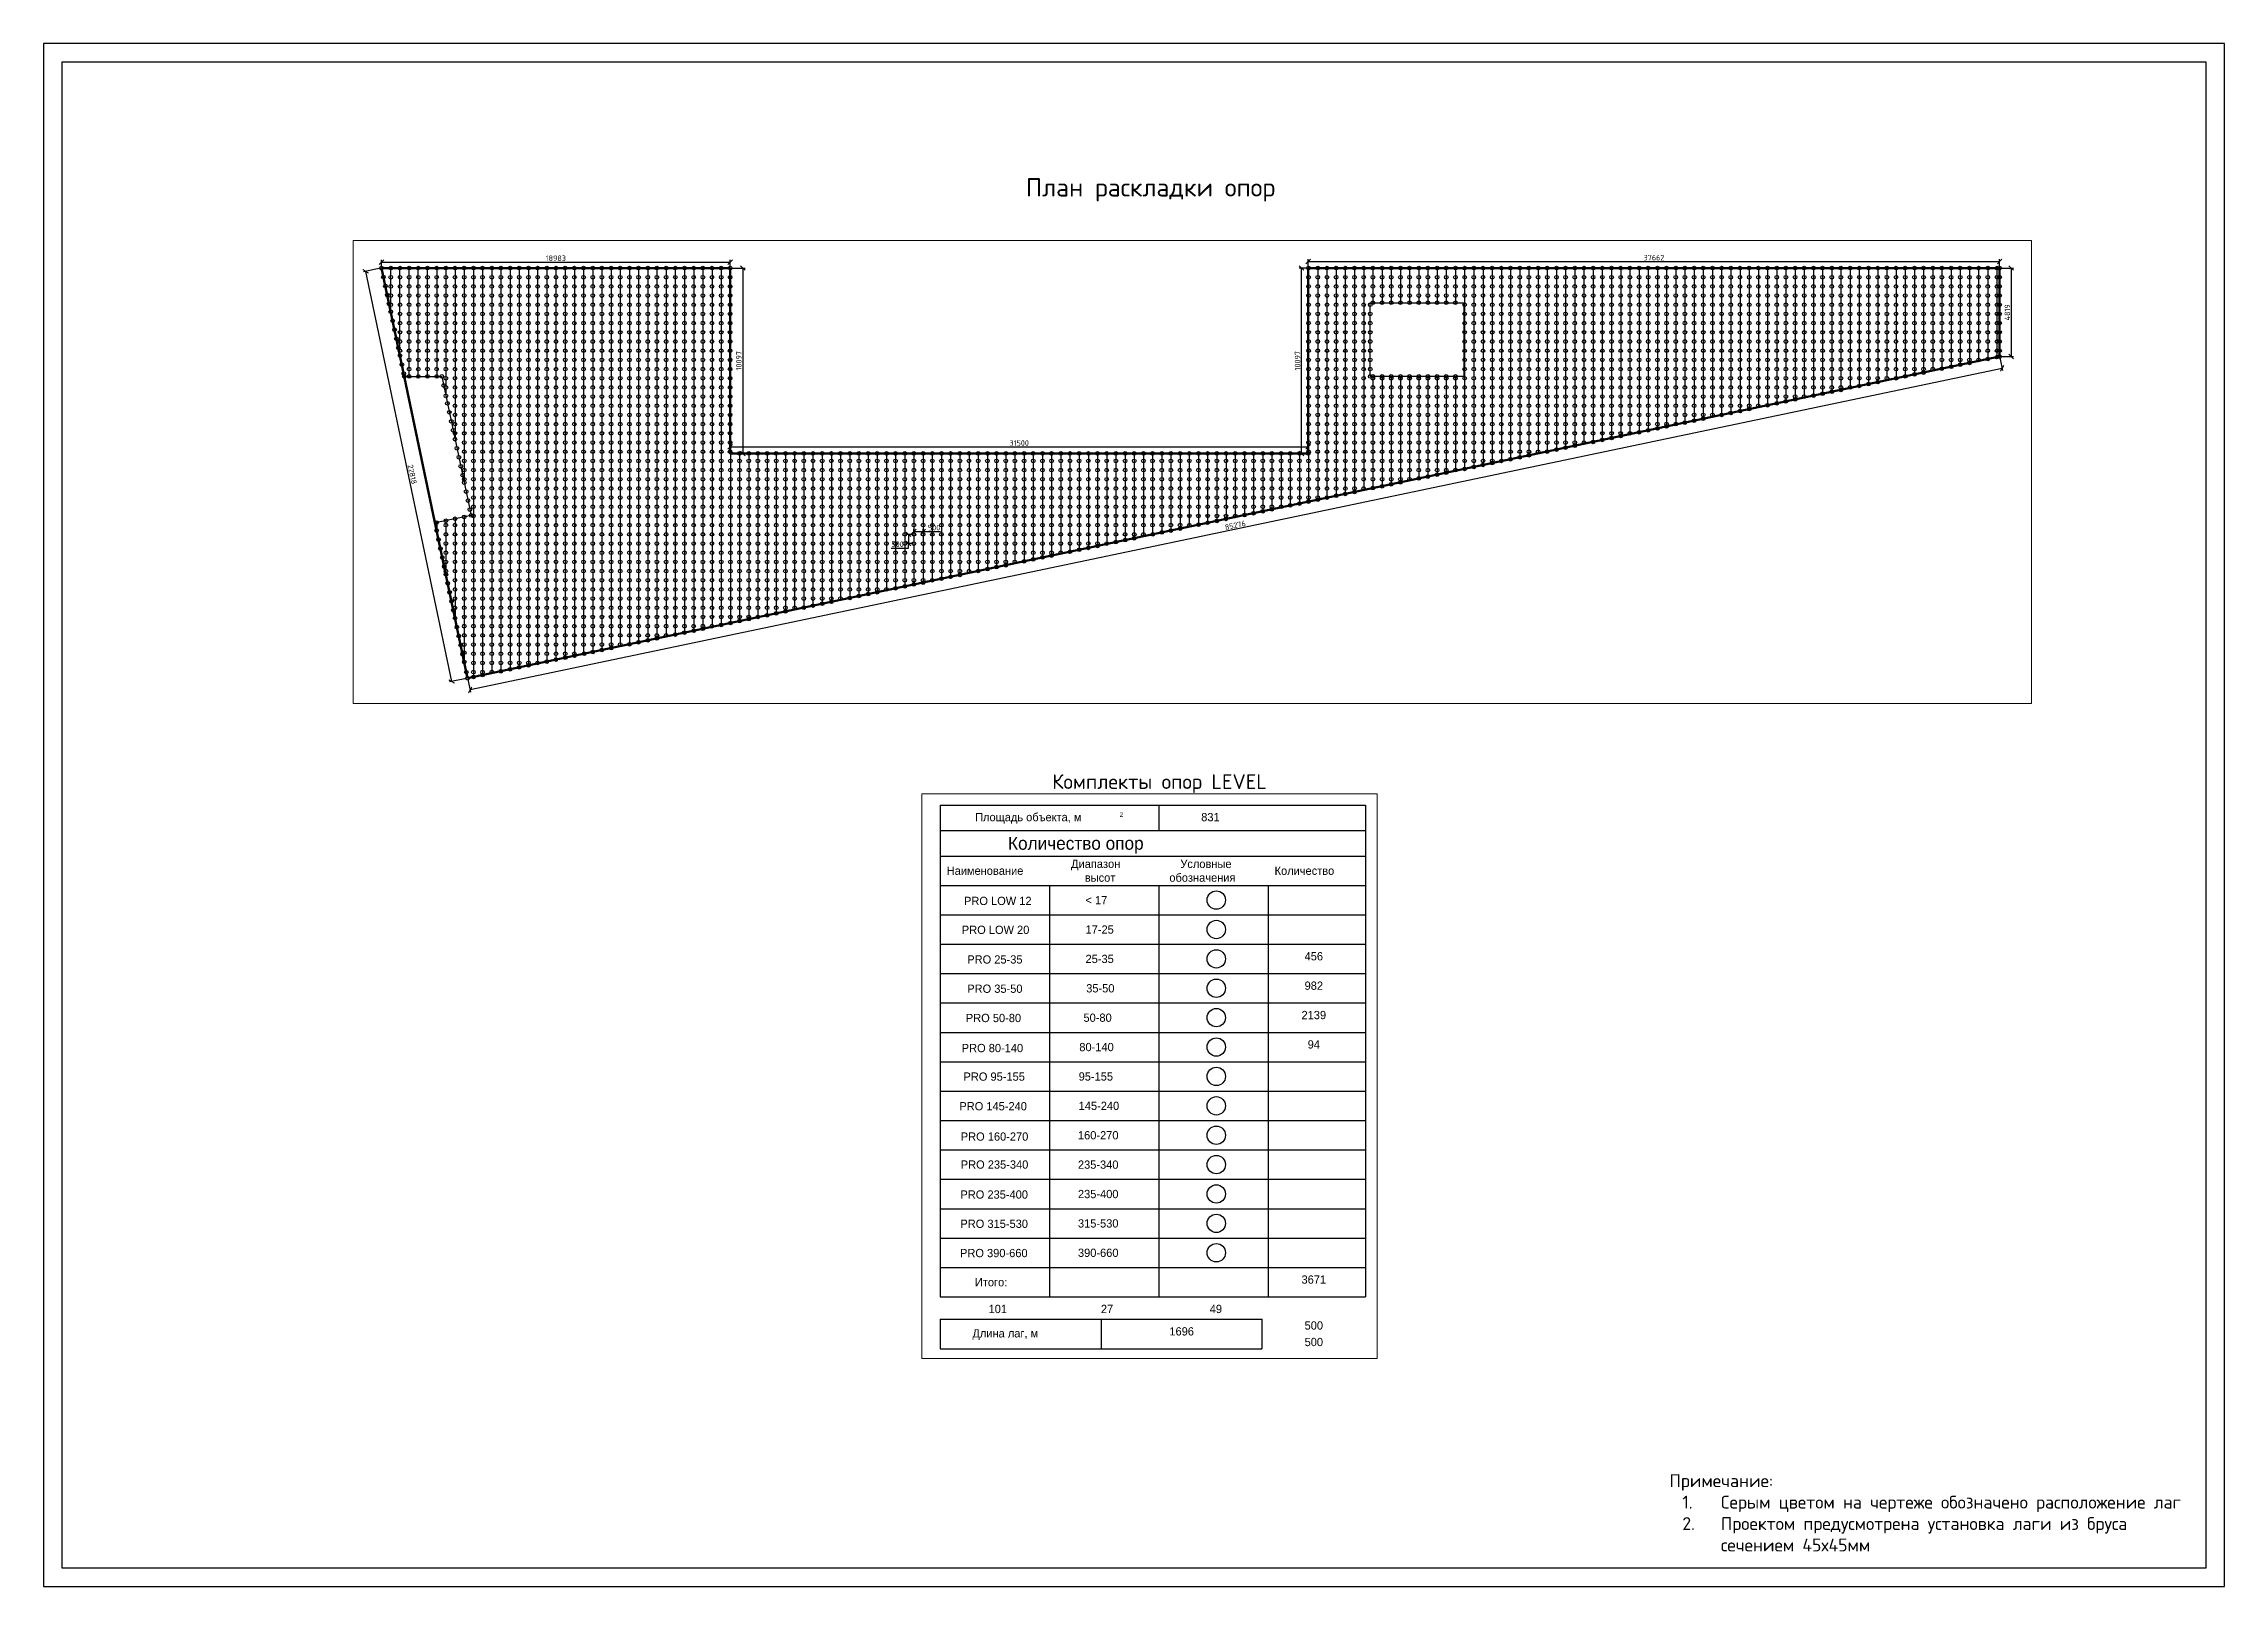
# Paper-space layout 'опоры 500х500' of a CAD drawing. Header units: millimetres. Extents: x 0 to 594, y 0 to 420.
# The model-space entities are those that its viewports show. They can reach past a viewport. Long polylines and large blocks are cut down to what shows.
import ezdxf
from ezdxf.enums import TextEntityAlignment as Align

# ---------------------------------------------------------------- set-up
doc = ezdxf.new("R2010")
doc.units = ezdxf.units.MM
doc.layers.add('контур', color=1, linetype='Continuous', lineweight=50)
doc.layers.add('размеры', color=7, linetype='Continuous', lineweight=5)
for name, color, linetype in [('областиvb', 52, 'Continuous'), ('опорыvb', 7, 'Continuous'), ('сеткаvb', 8, 'Continuous')]:
    doc.layers.add(name, color=color, linetype=linetype)
doc.styles.add('isocpeur', font='isocpeur.ttf')
doc.dimstyles.new('ISO-25', dxfattribs={"dimtxt": 2.5, "dimasz": 2.5, "dimexe": 1.25, "dimexo": 0.625, "dimtad": 1, "dimdec": 0, "dimtxsty": 'isocpeur', "dimblk": 'OBLIQUE', "dimcen": 2.5, "dimadec": 0, "dimazin": 0, "dimtfac": 1, "dimtdec": 0, "dimtmove": 0, "dimatfit": 3, "dimfxl": 1, "dimarcsym": 0})

psp = doc.layouts.new('опоры 500х500')

# ---------------------------------------------------------------- texts
at = {"color": 7, "style": 'isocpeur'}
psp.add_text('Комплекты опор LEVEL', height=4, dxfattribs=at).set_placement((303.96, 219.09), align=Align.MIDDLE_CENTER)
at = {"attachment_point": 1, "style": 'isocpeur'}
for s, width, insert, char_height in [('\\pxqc;План раскладки опор', 69.6914, (266.66, 383.38), 5), ('\\pxql;Примечание:\\P\\pi-3,l4,t4;1.^IСерым цветом на чертеже обозначено расположение лаг\\P2.^IПроектом предусмотрена установка лаги из бруса сечением 45х45мм', 146.298, (442.86, 30.51), 3.5)]:
    psp.add_mtext_dynamic_manual_height_columns(s, width=width, gutter_width=2500, heights=[0], dxfattribs=dict(at, insert=insert, char_height=char_height))

msp = doc.modelspace()

# ---------------------------------------------------------------- blocks, each defined once
blk = doc.blocks.new('opor_symbPRO')
at = {"color": 0, "ltscale": 20}
blk.add_circle((0, 0), 100, dxfattribs=at)
blk = doc.blocks.new('*U27')
at = {"color": 0}
for p, q in [((0, 0), (23168, 0)), ((0, 0), (0, -26779)), ((11903, 0), (11903, -1388)), ((23168, 0), (23168, -26779)), ((0, -1388), (23168, -1388)), ((0, -2776), (23168, -2776)), ((0, -4376), (23168, -4376)), ((5952, -4376), (5952, -26779)), ((11903, -4376), (11903, -26779)), ((17855, -4376), (17855, -26779)), ((0, -5976), (23168, -5976)), ((0, -7577), (23168, -7577)), ((0, -9177), (23168, -9177)), ((0, -10777), (23168, -10777)), ((0, -12377), (23168, -12377)), ((0, -13978), (23168, -13978)), ((0, -15578), (23168, -15578)), ((0, -17178), (23168, -17178)), ((0, -18778), (23168, -18778)), ((0, -20378), (23168, -20378)), ((0, -21979), (23168, -21979)), ((0, -23579), (23168, -23579)), ((0, -25179), (23168, -25179)), ((0, -26779), (23168, -26779)), ((-10, -28000), (17526, -28000)), ((0, -28000), (0, -29601)), ((0, -28000), (17535, -28000)), ((8758, -28000), (8758, -29601)), ((17526, -28000), (17526, -29601)), ((-10, -29601), (17526, -29601)), ((-10, -29601), (17526, -29601))]:
    blk.add_line(p, q, dxfattribs=at)
at = {"color": 221}
blk.add_circle((15039, -5175), 500, dxfattribs=at)
at = {"color": 2}
blk.add_circle((15039, -6775), 500, dxfattribs=at)
at = {"color": 1}
blk.add_circle((15039, -8375), 500, dxfattribs=at)
at = {"color": 92}
blk.add_circle((15039, -9976), 500, dxfattribs=at)
at = {"color": 131}
blk.add_circle((15039, -11576), 500, dxfattribs=at)
at = {"color": 30}
blk.add_circle((15039, -13176), 500, dxfattribs=at)
at = {"color": 160}
blk.add_circle((15039, -14776), 500, dxfattribs=at)
at = {"color": 60}
blk.add_circle((15039, -16377), 500, dxfattribs=at)
at = {"color": 134}
blk.add_circle((15039, -17977), 500, dxfattribs=at)
at = {"color": 42}
blk.add_circle((15039, -19577), 500, dxfattribs=at)
at = {"color": 26}
blk.add_circle((15039, -21177), 500, dxfattribs=at)
at = {"color": 82}
blk.add_circle((15039, -22777), 500, dxfattribs=at)
at = {"color": 163}
blk.add_circle((15039, -24378), 500, dxfattribs=at)
at = {"color": 0}
for s, height, p in [('Площадь объекта, м', 450, (1902, -881)), ('2', 250, (9777, -642)), ('Количество опор', 700, (3693, -2432)), ('Наименование', 450, (351, -3801)), ('Диапазон', 450, (7127, -3426)), ('Условные', 450, (13079, -3426)), ('Количество', 450, (18214, -3801)), ('высот', 450, (7877, -4176)), ('обозначения', 450, (12481, -4176)), ('< 17', 450, (7915, -5401)), ('17-25', 450, (7915, -7002)), ('25-35', 450, (7915, -8602)), ('35-50', 450, (7952, -10202)), ('50-80', 450, (7802, -11802)), ('80-140', 450, (7577, -13402)), ('95-155', 450, (7540, -15003)), ('145-240', 450, (7540, -16603)), ('160-270', 450, (7502, -18203)), ('235-340', 450, (7502, -19803)), ('235-400', 450, (7502, -21404)), ('315-530', 450, (7502, -23004)), ('390-660', 450, (7502, -24604)), ('Итого:', 450, (1888, -26204)), ('Длина лаг, м', 450, (1753, -28988))]:
    blk.add_text(s, height=height, dxfattribs=at).set_placement(p)
for s, p in [('PRO LOW 12', (3135, -5218)), ('PRO LOW 20', (3015, -6793)), ('PRO 25-35', (2977, -8406)), ('PRO 35-50', (2977, -9999)), ('PRO 50-80', (2900, -11593)), ('PRO 80-140', (2843, -13230)), ('PRO 95-155', (2939, -14785)), ('PRO 145-240', (2881, -16397)), ('PRO 160-270', (2958, -18049)), ('PRO 235-340', (2958, -19573)), ('PRO 235-400', (2939, -21205)), ('PRO 315-530', (2939, -22799)), ('PRO 390-660', (2919, -24393))]:
    blk.add_text(s, height=450, dxfattribs=at).set_placement(p, align=Align.MIDDLE)
at = {"linetype": 'ByBlock'}
for tag, p in [('AREA', (14719, -881)), ('1', (20351, -5258)), ('2', (20351, -6858)), ('3', (20351, -8458)), ('4', (20351, -10058)), ('5', (20351, -11659)), ('6', (20351, -13259)), ('7', (20351, -14859)), ('8', (20351, -16459)), ('9', (20351, -18059)), ('10', (20351, -19660)), ('11', (20351, -21260)), ('12', (20351, -22860)), ('13', (20351, -24460)), ('ITOG', (20351, -26061)), ('CHPOL', (3136, -27661)), ('DOSKA', (9087, -27661)), ('LAG', (15016, -27661)), ('VECTOR', (20351, -28561)), ('PERP', (20351, -29461))]:
    blk.add_attdef(tag, text='', height=450, dxfattribs=at).set_placement(p, align=Align.CENTER)
at = {"color": 0}
blk.add_attdef('LENGTH', text='', height=450, dxfattribs=at).set_placement((13152, -28882), align=Align.CENTER)
blk = doc.blocks.new('_OBLIQUE')
at = {"color": 0, "linetype": 'ByBlock'}
blk.add_line((-0.5, -0.5), (0.5, 0.5), dxfattribs=at)
blk = doc.blocks.new('*D50')
at = {"layer": 'Defpoints', "color": 0, "transparency": 16777216}
for p in [(210859, -122842), (229842, -122521), (229842, -122842)]:
    blk.add_point(p, dxfattribs=at)
at = {"layer": 'размеры', "color": 0, "lineweight": -2, "transparency": 16777216}
for p, q in [((210859, -122780), (210859, -122396)), ((210859, -122521), (229842, -122521)), ((229842, -122780), (229842, -122396))]:
    blk.add_line(p, q, dxfattribs=at)
at = {"layer": 'размеры', "color": 0, "lineweight": -2, "transparency": 16777216, "xscale": 250, "yscale": 250, "zscale": 250, "rotation": 180}
blk.add_blockref('_OBLIQUE', (210859, -122521), dxfattribs=at)
at = {"layer": 'размеры', "color": 0, "lineweight": -2, "transparency": 16777216, "xscale": 250, "yscale": 250, "zscale": 250}
blk.add_blockref('_OBLIQUE', (229842, -122521), dxfattribs=at)
at = {"layer": 'размеры', "color": 0, "transparency": 16777216, "insert": (220350, -122309), "char_height": 300, "attachment_point": 5, "style": 'isocpeur'}
blk.add_mtext('18983', dxfattribs=at)
blk = doc.blocks.new('*D46')
at = {"layer": 'Defpoints', "color": 0, "transparency": 16777216}
for p in [(229842, -122842), (229842, -132940), (230530, -132940)]:
    blk.add_point(p, dxfattribs=at)
at = {"layer": 'размеры', "color": 0, "lineweight": -2, "transparency": 16777216}
for p, q in [((229904, -122842), (230655, -122842)), ((230530, -122842), (230530, -132940)), ((229904, -132940), (230655, -132940))]:
    blk.add_line(p, q, dxfattribs=at)
at = {"layer": 'размеры', "color": 0, "lineweight": -2, "transparency": 16777216, "xscale": 250, "yscale": 250, "zscale": 250}
for p, rotation in [((230530, -122842), 90), ((230530, -132940), 270)]:
    blk.add_blockref('_OBLIQUE', p, dxfattribs=dict(at, rotation=rotation))
at = {"layer": 'размеры', "color": 0, "transparency": 16777216, "insert": (230317, -127891), "char_height": 300, "attachment_point": 5, "rotation": 90, "style": 'isocpeur'}
blk.add_mtext('10097', dxfattribs=at)
blk = doc.blocks.new('*D47')
at = {"layer": 'Defpoints', "color": 0, "transparency": 16777216}
for p in [(229842, -132940), (261341, -132583), (261341, -132940)]:
    blk.add_point(p, dxfattribs=at)
at = {"layer": 'размеры', "color": 0, "lineweight": -2, "transparency": 16777216}
for p, q in [((229842, -132877), (229842, -132458)), ((229842, -132583), (261341, -132583)), ((261341, -132877), (261341, -132458))]:
    blk.add_line(p, q, dxfattribs=at)
at = {"layer": 'размеры', "color": 0, "lineweight": -2, "transparency": 16777216, "xscale": 250, "yscale": 250, "zscale": 250, "rotation": 180}
blk.add_blockref('_OBLIQUE', (229842, -132583), dxfattribs=at)
at = {"layer": 'размеры', "color": 0, "lineweight": -2, "transparency": 16777216, "xscale": 250, "yscale": 250, "zscale": 250}
blk.add_blockref('_OBLIQUE', (261341, -132583), dxfattribs=at)
at = {"layer": 'размеры', "color": 0, "transparency": 16777216, "insert": (245592, -132370), "char_height": 300, "attachment_point": 5, "style": 'isocpeur'}
blk.add_mtext('31500', dxfattribs=at)
blk = doc.blocks.new('*D48')
at = {"layer": 'Defpoints', "color": 0, "transparency": 16777216}
for p in [(260970, -122842), (261341, -122842), (261341, -132940)]:
    blk.add_point(p, dxfattribs=at)
at = {"layer": 'размеры', "color": 0, "lineweight": -2, "transparency": 16777216}
for p, q in [((261279, -122842), (260845, -122842)), ((260970, -132940), (260970, -122842)), ((261279, -132940), (260845, -132940))]:
    blk.add_line(p, q, dxfattribs=at)
at = {"layer": 'размеры', "color": 0, "lineweight": -2, "transparency": 16777216, "xscale": 250, "yscale": 250, "zscale": 250}
for p, rotation in [((260970, -122842), 90), ((260970, -132940), 270)]:
    blk.add_blockref('_OBLIQUE', p, dxfattribs=dict(at, rotation=rotation))
at = {"layer": 'размеры', "color": 0, "transparency": 16777216, "insert": (260757, -127891), "char_height": 300, "attachment_point": 5, "rotation": 90, "style": 'isocpeur'}
blk.add_mtext('10097', dxfattribs=at)
blk = doc.blocks.new('*D49')
at = {"layer": 'Defpoints', "color": 0, "transparency": 16777216}
for p in [(261341, -122842), (299003, -122488), (299003, -122842)]:
    blk.add_point(p, dxfattribs=at)
at = {"layer": 'размеры', "color": 0, "lineweight": -2, "transparency": 16777216}
for p, q in [((261341, -122780), (261341, -122363)), ((299003, -122780), (299003, -122363)), ((261341, -122488), (299003, -122488))]:
    blk.add_line(p, q, dxfattribs=at)
at = {"layer": 'размеры', "color": 0, "lineweight": -2, "transparency": 16777216, "xscale": 250, "yscale": 250, "zscale": 250, "rotation": 180}
blk.add_blockref('_OBLIQUE', (261341, -122488), dxfattribs=at)
at = {"layer": 'размеры', "color": 0, "lineweight": -2, "transparency": 16777216, "xscale": 250, "yscale": 250, "zscale": 250}
blk.add_blockref('_OBLIQUE', (299003, -122488), dxfattribs=at)
at = {"layer": 'размеры', "color": 0, "transparency": 16777216, "insert": (280172, -122275), "char_height": 300, "attachment_point": 5, "style": 'isocpeur'}
blk.add_mtext('37662', dxfattribs=at)
blk = doc.blocks.new('*D44')
at = {"layer": 'Defpoints', "color": 0, "transparency": 16777216}
for p in [(299003, -122842), (299003, -127661), (299634, -127661)]:
    blk.add_point(p, dxfattribs=at)
at = {"layer": 'размеры', "color": 0, "lineweight": -2, "transparency": 16777216}
for p, q in [((299066, -122842), (299759, -122842)), ((299634, -122842), (299634, -127661)), ((299066, -127661), (299759, -127661))]:
    blk.add_line(p, q, dxfattribs=at)
at = {"layer": 'размеры', "color": 0, "lineweight": -2, "transparency": 16777216, "xscale": 250, "yscale": 250, "zscale": 250}
for p, rotation in [((299634, -122842), 90), ((299634, -127661), 270)]:
    blk.add_blockref('_OBLIQUE', p, dxfattribs=dict(at, rotation=rotation))
at = {"layer": 'размеры', "color": 0, "transparency": 16777216, "insert": (299421, -125251), "char_height": 300, "attachment_point": 5, "rotation": 90, "style": 'isocpeur'}
blk.add_mtext('4819', dxfattribs=at)
blk = doc.blocks.new('*D45')
at = {"layer": 'Defpoints', "color": 0, "transparency": 16777216}
for p in [(299003, -127661), (215545, -145174), (215680, -145817)]:
    blk.add_point(p, dxfattribs=at)
at = {"layer": 'размеры', "color": 0, "lineweight": -2, "transparency": 16777216}
for p, q in [((299138, -128304), (215680, -145817)), ((299016, -127722), (299164, -128426)), ((215558, -145235), (215706, -145939))]:
    blk.add_line(p, q, dxfattribs=at)
at = {"layer": 'размеры', "color": 0, "lineweight": -2, "transparency": 16777216, "xscale": 250, "yscale": 250, "zscale": 250}
for p, rotation in [((299138, -128304), 11.85098422200823), ((215680, -145817), 191.8509842220083)]:
    blk.add_blockref('_OBLIQUE', p, dxfattribs=dict(at, rotation=rotation))
at = {"layer": 'размеры', "color": 0, "transparency": 16777216, "insert": (257365, -136852), "char_height": 300, "attachment_point": 5, "rotation": 11.85098, "style": 'isocpeur'}
blk.add_mtext('85276', dxfattribs=at)
blk = doc.blocks.new('*D41')
at = {"layer": 'Defpoints', "color": 0, "transparency": 16777216}
for p in [(209992, -123024), (210859, -122842), (215545, -145174)]:
    blk.add_point(p, dxfattribs=at)
at = {"layer": 'размеры', "color": 0, "lineweight": -2, "transparency": 16777216}
for p, q in [((210798, -122855), (209870, -123050)), ((214678, -145355), (209992, -123024)), ((215484, -145186), (214556, -145381))]:
    blk.add_line(p, q, dxfattribs=at)
at = {"layer": 'размеры', "color": 0, "lineweight": -2, "transparency": 16777216, "xscale": 250, "yscale": 250, "zscale": 250}
for p, rotation in [((209992, -123024), 101.8514434178361), ((214678, -145355), 281.8514434178361)]:
    blk.add_blockref('_OBLIQUE', p, dxfattribs=dict(at, rotation=rotation))
at = {"layer": 'размеры', "color": 0, "transparency": 16777216, "insert": (212528, -134076), "char_height": 300, "attachment_point": 5, "rotation": 281.85144, "style": 'isocpeur'}
blk.add_mtext('22818', dxfattribs=at)
blk = doc.blocks.new('*D42')
at = {"layer": 'Defpoints', "color": 0, "transparency": 16777216}
for p in [(239859, -137342), (240359, -137190), (240359, -137342)]:
    blk.add_point(p, dxfattribs=at)
at = {"layer": 'размеры', "color": 0, "lineweight": -2, "transparency": 16777216}
for p, q in [((239859, -137280), (239859, -137065)), ((239859, -137190), (240359, -137190)), ((240359, -137280), (240359, -137065)), ((240359, -137190), (241304, -137190))]:
    blk.add_line(p, q, dxfattribs=at)
at = {"layer": 'размеры', "color": 0, "lineweight": -2, "transparency": 16777216, "xscale": 250, "yscale": 250, "zscale": 250, "rotation": 180}
blk.add_blockref('_OBLIQUE', (239859, -137190), dxfattribs=at)
at = {"layer": 'размеры', "color": 0, "lineweight": -2, "transparency": 16777216, "xscale": 250, "yscale": 250, "zscale": 250}
blk.add_blockref('_OBLIQUE', (240359, -137190), dxfattribs=at)
at = {"layer": 'размеры', "color": 0, "transparency": 16777216, "insert": (240956, -136978), "char_height": 300, "attachment_point": 5, "style": 'isocpeur'}
blk.add_mtext('500', dxfattribs=at)
blk = doc.blocks.new('*D43')
at = {"layer": 'Defpoints', "color": 0, "transparency": 16777216}
for p in [(239859, -137342), (239562, -137842), (239859, -137842)]:
    blk.add_point(p, dxfattribs=at)
at = {"layer": 'размеры', "color": 0, "lineweight": -2, "transparency": 16777216}
for p, q in [((239796, -137342), (239437, -137342)), ((239562, -137342), (239562, -137842)), ((238617, -138092), (239562, -138092)), ((239796, -137842), (239437, -137842)), ((239562, -138092), (239562, -137842))]:
    blk.add_line(p, q, dxfattribs=at)
at = {"layer": 'размеры', "color": 0, "lineweight": -2, "transparency": 16777216, "xscale": 250, "yscale": 250, "zscale": 250}
for p, rotation in [((239562, -137342), 90), ((239562, -137842), 270)]:
    blk.add_blockref('_OBLIQUE', p, dxfattribs=dict(at, rotation=rotation))
at = {"layer": 'размеры', "color": 0, "transparency": 16777216, "insert": (238965, -137880), "char_height": 300, "attachment_point": 5, "style": 'isocpeur'}
blk.add_mtext('500', dxfattribs=at)

# ---------------------------------------------------------------- dimensions: what is measured, and where the dimension line sits
at = {"layer": 'размеры'}
for base, p1, p2, picture, middle in [((229841.6, -122521.3), (210858.8, -122842.2), (229841.6, -122842.2), '*D50', (220350.2, -122308.8)), ((299003.2, -122487.8), (261341.5, -122842.2), (299003.2, -122842.2), '*D49', (280172.3, -122275.3)), ((261341.5, -132582.8), (229841.6, -132939.6), (261341.5, -132939.6), '*D47', (245591.5, -132370.3))]:
    dim = msp.add_linear_dim(base=base, p1=p1, p2=p2, dimstyle='ISO-25', dxfattribs=at)
    dim.commit()
    dim.dimension.update_dxf_attribs({"geometry": picture, "text_midpoint": middle})
for base, p1, p2, angle, override, picture, middle, dimtype in [((209992.2, -123024), (215545, -145173.6), (210858.8, -122842.2), 101.851443, {"dimtmove": 0}, '*D41', (212320.5, -134119.5), 161), ((239562.5, -137842.2), (239858.8, -137342.2), (239858.8, -137842.2), 90, {"dimtmove": 1}, '*D43', (239101.7, -137958.4), 160)]:
    dim = msp.add_linear_dim(base=base, p1=p1, p2=p2, angle=angle, dimstyle='ISO-25', override=override, dxfattribs=at)
    dim.commit()
    dim.dimension.update_dxf_attribs({"geometry": picture, "text_midpoint": middle, "dimtype": dimtype})
for base, p1, p2, picture, middle in [((230529.9, -132939.6), (229841.6, -122842.2), (229841.6, -132939.6), '*D46', (230317.4, -127890.9)), ((260969.9, -122842.2), (261341.5, -132939.6), (261341.5, -122842.2), '*D48', (260757.4, -127890.9)), ((299633.7525, -127660.7137), (299003.1704, -122842.1596), (299003.1704, -127660.7137), '*D44', (299421.2525, -125251.4366))]:
    dim = msp.add_linear_dim(base=base, p1=p1, p2=p2, angle=90, dimstyle='ISO-25', dxfattribs=at)
    dim.commit()
    dim.dimension.update_dxf_attribs({"geometry": picture, "text_midpoint": middle})
dim = msp.add_aligned_dim(p1=(299003.2, -127660.7), p2=(215545, -145173.6), distance=657, dimstyle='ISO-25', dxfattribs=at)
dim.commit()
dim.dimension.update_dxf_attribs({"geometry": '*D45', "text_midpoint": (257365.4, -136852.1)})
dim = msp.add_linear_dim(base=(240358.8, -137190), p1=(239858.8, -137342.2), p2=(240358.8, -137342.2), dimstyle='ISO-25', dxfattribs=at)
dim.commit()
dim.dimension.update_dxf_attribs({"geometry": '*D42', "text_midpoint": (240956.3, -137190), "dimtype": 160})

# ---------------------------------------------------------------- linework, layer by layer
at = {"layer": 'контур', "linetype": 'Continuous'}
msp.add_lwpolyline([(215545, -145173.6), (210858.8, -122842.2), (229841.6, -122842.2), (229841.6, -132939.6), (261341.5, -132939.6), (261341.5, -122842.2), (299003.2, -122842.2), (299003.2, -127660.7)], close=True, dxfattribs=at)
at = {"layer": 'областиvb'}
for points in [[(264714.2, -124728.5), (269815.3, -124728.5), (269815.3, -128741.4), (264714.2, -128741.4)], [(212096.8, -128741.7), (214134, -128741.7), (215737.6, -136311.5), (213771.9, -136724)]]:
    msp.add_lwpolyline(points, close=True, dxfattribs=at)
at = {"layer": 'сеткаvb'}
for p, q in [((210858.8, -122842.2), (229841.6, -122842.2)), ((211358.8, -125224.8), (211358.8, -122842.2)), ((211858.8, -127607.5), (211858.8, -122842.2)), ((212358.8, -128741.7), (212358.8, -122842.2)), ((212858.8, -128741.7), (212858.8, -122842.2)), ((213358.8, -128741.7), (213358.8, -122842.2)), ((213858.8, -122842.2), (213858.8, -128741.7)), ((214358.8, -122842.2), (214358.8, -129803)), ((214858.8, -122842.2), (214858.8, -132163.2)), ((215358.8, -122842.2), (215358.8, -134523.4)), ((215858.8, -122842.2), (215858.8, -145107.7)), ((216358.8, -122842.2), (216358.8, -145002.8)), ((216858.8, -122842.2), (216858.8, -144897.9)), ((217358.8, -122842.2), (217358.8, -144792.9)), ((217858.8, -122842.2), (217858.8, -144688)), ((218358.8, -122842.2), (218358.8, -144583.1)), ((218858.8, -122842.2), (218858.8, -144478.2)), ((219358.8, -122842.2), (219358.8, -144373.3)), ((219858.8, -122842.2), (219858.8, -144268.3)), ((220358.8, -122842.2), (220358.8, -144163.4)), ((220858.8, -122842.2), (220858.8, -144058.5)), ((221358.8, -122842.2), (221358.8, -143953.6)), ((221858.8, -122842.2), (221858.8, -143848.7)), ((222358.8, -122842.2), (222358.8, -143743.7)), ((222858.8, -122842.2), (222858.8, -143638.8)), ((223358.8, -122842.2), (223358.8, -143533.9)), ((223858.8, -122842.2), (223858.8, -143429)), ((224358.8, -122842.2), (224358.8, -143324.1)), ((224858.8, -122842.2), (224858.8, -143219.1)), ((225358.8, -122842.2), (225358.8, -143114.2)), ((225858.8, -122842.2), (225858.8, -143009.3)), ((226358.8, -122842.2), (226358.8, -142904.4)), ((226858.8, -122842.2), (226858.8, -142799.5)), ((227358.8, -122842.2), (227358.8, -142694.5)), ((227858.8, -122842.2), (227858.8, -142589.6)), ((228358.8, -122842.2), (228358.8, -142484.7)), ((228858.8, -122842.2), (228858.8, -142379.8)), ((229358.8, -122842.2), (229358.8, -142274.9)), ((261341.5, -122842.2), (299003.2, -122842.2)), ((261358.8, -122842.2), (261358.8, -135560)), ((261858.8, -122842.2), (261858.8, -135455.1)), ((262358.8, -122842.2), (262358.8, -135350.2)), ((262858.8, -122842.2), (262858.8, -135245.2)), ((263358.8, -122842.2), (263358.8, -135140.3)), ((263858.8, -122842.2), (263858.8, -135035.4)), ((264358.8, -122842.2), (264358.8, -134930.5)), ((264858.8, -122842.2), (264858.8, -124728.5)), ((265358.8, -122842.2), (265358.8, -124728.5)), ((265858.8, -122842.2), (265858.8, -124728.5)), ((266358.8, -122842.2), (266358.8, -124728.5)), ((266858.8, -122842.2), (266858.8, -124728.5)), ((267358.8, -122842.2), (267358.8, -124728.5)), ((267858.8, -122842.2), (267858.8, -124728.5)), ((268358.8, -122842.2), (268358.8, -124728.5)), ((268858.8, -122842.2), (268858.8, -124728.5)), ((269358.8, -122842.2), (269358.8, -124728.5)), ((269858.8, -122842.2), (269858.8, -133776.4)), ((270358.8, -122842.2), (270358.8, -133671.4)), ((270858.8, -122842.2), (270858.8, -133566.5)), ((271358.8, -122842.2), (271358.8, -133461.6)), ((271858.8, -122842.2), (271858.8, -133356.7)), ((272358.8, -122842.2), (272358.8, -133251.8)), ((272858.8, -122842.2), (272858.8, -133146.8)), ((273358.8, -122842.2), (273358.8, -133041.9)), ((273858.8, -122842.2), (273858.8, -132937)), ((274358.8, -122842.2), (274358.8, -132832.1)), ((274858.8, -122842.2), (274858.8, -132727.2)), ((275358.8, -122842.2), (275358.8, -132622.2)), ((275858.8, -122842.2), (275858.8, -132517.3)), ((276358.8, -122842.2), (276358.8, -132412.4)), ((276858.8, -122842.2), (276858.8, -132307.5)), ((277358.8, -122842.2), (277358.8, -132202.6)), ((277858.8, -122842.2), (277858.8, -132097.6)), ((278358.8, -122842.2), (278358.8, -131992.7)), ((278858.8, -122842.2), (278858.8, -131887.8)), ((279358.8, -122842.2), (279358.8, -131782.9)), ((279858.8, -122842.2), (279858.8, -131678)), ((280358.8, -122842.2), (280358.8, -131573)), ((280858.8, -122842.2), (280858.8, -131468.1)), ((281358.8, -122842.2), (281358.8, -131363.2)), ((281858.8, -122842.2), (281858.8, -131258.3)), ((282358.8, -122842.2), (282358.8, -131153.4)), ((282858.8, -122842.2), (282858.8, -131048.4)), ((283358.8, -122842.2), (283358.8, -130943.5)), ((283858.8, -122842.2), (283858.8, -130838.6)), ((284358.8, -122842.2), (284358.8, -130733.7)), ((284858.8, -122842.2), (284858.8, -130628.8)), ((285358.8, -122842.2), (285358.8, -130523.8)), ((285858.8, -122842.2), (285858.8, -130418.9)), ((286358.8, -122842.2), (286358.8, -130314)), ((286858.8, -122842.2), (286858.8, -130209.1)), ((287358.8, -122842.2), (287358.8, -130104.2)), ((287858.8, -122842.2), (287858.8, -129999.2)), ((288358.8, -122842.2), (288358.8, -129894.3)), ((288858.8, -122842.2), (288858.8, -129789.4)), ((289358.8, -122842.2), (289358.8, -129684.5)), ((289858.8, -122842.2), (289858.8, -129579.6)), ((290358.8, -122842.2), (290358.8, -129474.6)), ((290858.8, -122842.2), (290858.8, -129369.7)), ((291358.8, -122842.2), (291358.8, -129264.8)), ((291858.8, -122842.2), (291858.8, -129159.9)), ((292358.8, -122842.2), (292358.8, -129055)), ((292858.8, -122842.2), (292858.8, -128950)), ((293358.8, -122842.2), (293358.8, -128845.1)), ((293858.8, -122842.2), (293858.8, -128740.2)), ((294358.8, -122842.2), (294358.8, -128635.3)), ((294858.8, -122842.2), (294858.8, -128530.4)), ((295358.8, -122842.2), (295358.8, -128425.4)), ((295858.8, -122842.2), (295858.8, -128320.5)), ((296358.8, -122842.2), (296358.8, -128215.6)), ((296858.8, -122842.2), (296858.8, -128110.7)), ((297358.8, -122842.2), (297358.8, -128005.8)), ((297858.8, -122842.2), (297858.8, -127900.8)), ((298358.8, -122842.2), (298358.8, -127795.9)), ((298858.8, -122842.2), (298858.8, -127691)), ((264714.2, -128741.4), (264714.2, -124728.5)), ((269815.3, -124728.5), (269815.3, -128741.4)), ((264858.8, -128741.4), (264858.8, -134825.6)), ((265358.8, -128741.4), (265358.8, -134720.6)), ((265858.8, -128741.4), (265858.8, -134615.7)), ((266358.8, -128741.4), (266358.8, -134510.8)), ((266858.8, -128741.4), (266858.8, -134405.9)), ((267358.8, -128741.4), (267358.8, -134301)), ((267858.8, -128741.4), (267858.8, -134196)), ((268358.8, -128741.4), (268358.8, -134091.1)), ((268858.8, -128741.4), (268858.8, -133986.2)), ((269358.8, -128741.4), (269358.8, -133881.3)), ((229858.8, -132939.6), (229858.8, -142169.9)), ((230358.8, -132939.6), (230358.8, -142065)), ((230858.8, -132939.6), (230858.8, -141960.1)), ((231358.8, -132939.6), (231358.8, -141855.2)), ((231858.8, -132939.6), (231858.8, -141750.3)), ((232358.8, -132939.6), (232358.8, -141645.4)), ((232858.8, -132939.6), (232858.8, -141540.4)), ((233358.8, -132939.6), (233358.8, -141435.5)), ((233858.8, -132939.6), (233858.8, -141330.6)), ((234358.8, -132939.6), (234358.8, -141225.7)), ((234858.8, -132939.6), (234858.8, -141120.8)), ((235358.8, -132939.6), (235358.8, -141015.8)), ((235858.8, -132939.6), (235858.8, -140910.9)), ((236358.8, -132939.6), (236358.8, -140806)), ((236858.8, -132939.6), (236858.8, -140701.1)), ((237358.8, -132939.6), (237358.8, -140596.2)), ((237858.8, -132939.6), (237858.8, -140491.2)), ((238358.8, -132939.6), (238358.8, -140386.3)), ((238858.8, -132939.6), (238858.8, -140281.4)), ((239358.8, -132939.6), (239358.8, -140176.5)), ((239858.8, -132939.6), (239858.8, -140071.6)), ((240358.8, -132939.6), (240358.8, -139966.6)), ((240858.8, -132939.6), (240858.8, -139861.7)), ((241358.8, -132939.6), (241358.8, -139756.8)), ((241858.8, -132939.6), (241858.8, -139651.9)), ((242358.8, -132939.6), (242358.8, -139547)), ((242858.8, -132939.6), (242858.8, -139442)), ((243358.8, -132939.6), (243358.8, -139337.1)), ((243858.8, -132939.6), (243858.8, -139232.2)), ((244358.8, -132939.6), (244358.8, -139127.3)), ((244858.8, -132939.6), (244858.8, -139022.4)), ((245358.8, -132939.6), (245358.8, -138917.4)), ((245858.8, -132939.6), (245858.8, -138812.5)), ((246358.8, -132939.6), (246358.8, -138707.6)), ((246858.8, -132939.6), (246858.8, -138602.7)), ((247358.8, -132939.6), (247358.8, -138497.8)), ((247858.8, -132939.6), (247858.8, -138392.8)), ((248358.8, -132939.6), (248358.8, -138287.9)), ((248858.8, -132939.6), (248858.8, -138183)), ((249358.8, -132939.6), (249358.8, -138078.1)), ((249858.8, -132939.6), (249858.8, -137973.2)), ((250358.8, -132939.6), (250358.8, -137868.2)), ((250858.8, -132939.6), (250858.8, -137763.3)), ((251358.8, -132939.6), (251358.8, -137658.4)), ((251858.8, -132939.6), (251858.8, -137553.5)), ((252358.8, -132939.6), (252358.8, -137448.6)), ((252858.8, -132939.6), (252858.8, -137343.6)), ((253358.8, -132939.6), (253358.8, -137238.7)), ((253858.8, -132939.6), (253858.8, -137133.8)), ((254358.8, -132939.6), (254358.8, -137028.9)), ((254858.8, -132939.6), (254858.8, -136924)), ((255358.8, -132939.6), (255358.8, -136819)), ((255858.8, -132939.6), (255858.8, -136714.1)), ((256358.8, -132939.6), (256358.8, -136609.2)), ((256858.8, -132939.6), (256858.8, -136504.3)), ((257358.8, -132939.6), (257358.8, -136399.4)), ((257858.8, -132939.6), (257858.8, -136294.4)), ((258358.8, -132939.6), (258358.8, -136189.5)), ((258858.8, -132939.6), (258858.8, -136084.6)), ((259358.8, -132939.6), (259358.8, -135979.7)), ((259858.8, -132939.6), (259858.8, -135874.8)), ((260358.8, -132939.6), (260358.8, -135769.8)), ((260858.8, -132939.6), (260858.8, -135664.9)), ((214358.8, -136600.8), (214358.8, -139520.9)), ((214858.8, -136495.9), (214858.8, -141903.6)), ((215358.8, -136390.9), (215358.8, -144286.2)), ((213858.8, -136705.7), (213858.8, -137138.2))]:
    msp.add_line(p, q, dxfattribs=at)
at = {"layer": 'сеткаvb', "linetype": 'Continuous'}
for p, q in [((229841.6, -122842.2), (229841.6, -132939.6)), ((261341.5, -132939.6), (261341.5, -122842.2)), ((299003.2, -122842.2), (299003.2, -127660.7))]:
    msp.add_line(p, q, dxfattribs=at)

# ---------------------------------------------------------------- block references
msp.add_blockref('*U27', (312982.5, -116758.7)).add_auto_attribs({'3': '456', '4': '982', '5': '2139', '6': '94', 'AREA': '831', 'ITOG': '3671', 'CHPOL': '101', 'DOSKA': '27', 'LAG': '49', 'VECTOR': '500', 'PERP': '500', 'LENGTH': '1696'})
at = {"layer": 'опорыvb', "color": 1}
for p in [(210858.8, -122842.2), (210961.5, -123331.5), (211358.8, -122842.2), (211358.8, -123342.2), (211858.8, -122842.2), (211858.8, -123342.2), (212358.8, -122842.2), (212358.8, -123342.2), (212858.8, -122842.2), (212858.8, -123342.2), (213358.8, -122842.2), (213358.8, -123342.2), (213858.8, -122842.2), (213858.8, -123342.2), (214358.8, -122842.2), (214358.8, -123342.2), (214858.8, -122842.2), (214858.8, -123342.2), (215358.8, -122842.2), (215358.8, -123342.2), (215858.8, -122842.2), (215858.8, -123342.2), (216358.8, -122842.2), (216358.8, -123342.2), (216858.8, -122842.2), (216858.8, -123342.2), (217358.8, -122842.2), (217358.8, -123342.2), (217858.8, -122842.2), (217858.8, -123342.2), (218358.8, -122842.2), (218358.8, -123342.2), (218858.8, -122842.2), (218858.8, -123342.2), (219358.8, -122842.2), (219358.8, -123342.2), (219858.8, -122842.2), (219858.8, -123342.2), (220358.8, -122842.2), (220358.8, -123342.2), (220858.8, -122842.2), (220858.8, -123342.2), (221358.8, -122842.2), (221358.8, -123342.2), (221858.8, -122842.2), (221858.8, -123342.2), (222358.8, -122842.2), (222358.8, -123342.2), (222858.8, -122842.2), (222858.8, -123342.2), (223358.8, -122842.2), (223358.8, -123342.2), (223858.8, -122842.2), (223858.8, -123342.2), (224358.8, -122842.2), (224358.8, -123342.2), (224858.8, -122842.2), (224858.8, -123342.2), (225358.8, -122842.2), (225358.8, -123342.2), (225858.8, -122842.2), (225858.8, -123342.2), (226358.8, -122842.2), (226358.8, -123342.2), (226858.8, -122842.2), (226858.8, -123342.2), (227358.8, -122842.2), (227358.8, -123342.2), (227858.8, -122842.2), (227858.8, -123342.2), (228358.8, -122842.2), (228358.8, -123342.2), (228858.8, -122842.2), (228858.8, -123342.2), (229358.8, -122842.2), (229358.8, -123342.2), (229841.6, -122842.2), (229841.6, -123342.2), (261358.8, -122842.2), (261858.8, -122842.2), (261858.8, -123342.2), (262358.8, -122842.2), (262358.8, -123342.2), (262858.8, -122842.2), (262858.8, -123342.2), (263358.8, -122842.2), (263358.8, -123342.2), (263858.8, -122842.2), (263858.8, -123342.2), (264358.8, -122842.2), (264358.8, -123342.2), (264858.8, -122842.2), (264858.8, -123342.2), (265358.8, -122842.2), (265358.8, -123342.2), (265858.8, -122842.2), (265858.8, -123342.2), (266358.8, -122842.2), (266358.8, -123342.2), (266858.8, -122842.2), (266858.8, -123342.2), (267358.8, -122842.2), (267358.8, -123342.2), (267858.8, -122842.2), (267858.8, -123342.2), (268358.8, -122842.2), (268358.8, -123342.2), (268858.8, -122842.2), (268858.8, -123342.2), (269358.8, -122842.2), (269358.8, -123342.2), (269858.8, -122842.2), (269858.8, -123342.2), (270358.8, -122842.2), (270358.8, -123342.2), (270858.8, -122842.2), (270858.8, -123342.2), (271358.8, -122842.2), (271358.8, -123342.2), (271858.8, -122842.2), (271858.8, -123342.2), (272358.8, -122842.2), (272358.8, -123342.2), (272858.8, -122842.2), (272858.8, -123342.2), (273358.8, -122842.2), (273358.8, -123342.2), (273858.8, -122842.2), (273858.8, -123342.2), (274358.8, -122842.2), (274358.8, -123342.2), (274858.8, -122842.2), (274858.8, -123342.2), (275358.8, -122842.2), (275358.8, -123342.2), (275858.8, -122842.2), (275858.8, -123342.2), (276358.8, -122842.2), (276358.8, -123342.2), (276858.8, -122842.2), (276858.8, -123342.2), (277358.8, -122842.2), (277358.8, -123342.2), (277858.8, -122842.2), (277858.8, -123342.2), (278358.8, -122842.2), (278358.8, -123342.2), (278858.8, -122842.2), (278858.8, -123342.2), (279358.8, -122842.2), (279358.8, -123342.2), (279858.8, -122842.2), (279858.8, -123342.2), (280358.8, -122842.2), (280358.8, -123342.2), (280858.8, -122842.2), (280858.8, -123342.2), (281358.8, -122842.2), (281358.8, -123342.2), (281858.8, -122842.2), (281858.8, -123342.2), (282358.8, -122842.2), (282358.8, -123342.2), (282858.8, -122842.2), (282858.8, -123342.2), (283358.8, -122842.2), (283358.8, -123342.2), (283858.8, -122842.2), (283858.8, -123342.2), (284358.8, -122842.2), (284358.8, -123342.2), (284858.8, -122842.2), (284858.8, -123342.2), (285358.8, -122842.2), (285358.8, -123342.2), (285858.8, -122842.2), (285858.8, -123342.2), (286358.8, -122842.2), (286358.8, -123342.2), (286858.8, -122842.2), (286858.8, -123342.2), (287358.8, -122842.2), (287358.8, -123342.2), (287858.8, -122842.2), (287858.8, -123342.2), (288358.8, -122842.2), (288358.8, -123342.2), (288858.8, -122842.2), (288858.8, -123342.2), (289358.8, -122842.2), (289358.8, -123342.2), (289858.8, -122842.2), (289858.8, -123342.2), (290358.8, -122842.2), (290358.8, -123342.2), (290858.8, -122842.2), (290858.8, -123342.2), (291358.8, -122842.2), (291358.8, -123342.2), (291858.8, -122842.2), (291858.8, -123342.2), (292358.8, -122842.2), (292358.8, -123342.2), (292858.8, -122842.2), (292858.8, -123342.2), (293358.8, -122842.2), (293358.8, -123342.2), (293858.8, -122842.2), (293858.8, -123342.2), (294358.8, -122842.2), (294358.8, -123342.2), (294858.8, -122842.2), (294858.8, -123342.2), (295358.8, -122842.2), (295358.8, -123342.2), (295858.8, -122842.2), (295858.8, -123342.2), (296358.8, -122842.2), (296358.8, -123342.2), (296858.8, -122842.2), (296858.8, -123342.2), (297358.8, -122842.2), (297358.8, -123342.2), (297858.8, -122842.2), (297858.8, -123342.2), (298358.8, -122842.2), (298358.8, -123342.2), (298858.8, -122842.2), (298858.8, -123342.2), (299003.2, -122842.2), (299003.2, -123342.2), (295858.8, -123842.2), (296358.8, -123842.2), (296858.8, -123842.2), (297358.8, -123842.2), (297358.8, -124342.2), (297858.8, -123842.2), (297858.8, -124342.2), (298358.8, -123842.2), (298358.8, -124342.2), (298858.8, -123842.2), (298858.8, -124342.2), (299003.2, -123842.2), (299003.2, -124342.2), (297358.8, -124842.2), (297358.8, -125342.2), (297358.8, -125842.2), (297858.8, -124842.2), (297858.8, -125342.2), (297858.8, -125842.2), (298358.8, -124842.2), (298358.8, -125342.2), (298358.8, -125842.2), (298858.8, -124842.2), (298858.8, -125342.2), (298858.8, -125842.2), (299003.2, -124842.2), (299003.2, -125342.2), (299003.2, -125842.2), (297358.8, -126342.2), (297358.8, -126842.2), (297858.8, -126342.2), (297858.8, -126842.2), (298358.8, -126342.2), (298358.8, -126842.2), (298858.8, -126342.2), (298858.8, -126842.2), (299003.2, -126342.2), (299003.2, -126842.2), (294358.8, -128342.2), (294858.8, -128342.2), (295358.8, -128342.2), (295858.8, -128320.5), (296358.8, -128215.6), (296858.8, -128110.7), (297358.8, -127342.2), (297358.8, -127842.2), (297358.8, -128005.8), (297858.8, -127342.2), (297858.8, -127842.2), (298358.8, -127342.2), (298358.8, -127795.9), (298858.8, -127342.2), (298858.8, -127691), (299003.2, -127342.2), (299003.2, -127660.7), (289858.8, -129579.6), (290358.8, -129474.6), (290858.8, -129342.2), (291358.8, -129264.8), (291858.8, -129159.9), (292358.8, -129055), (292858.8, -128842.2), (293372.9, -128842.2), (293858.8, -128740.2), (294358.8, -128635.3), (294858.8, -128530.4), (284358.8, -130733.7), (284858.8, -130628.8), (285358.8, -130523.8), (285858.8, -130342.2), (286358.8, -130314), (286858.8, -130209.1), (287358.8, -130104.2), (287858.8, -129999.2), (288358.8, -129842.2), (288858.8, -129789.4), (289358.8, -129684.5), (278858.8, -131842.2), (279358.8, -131782.9), (279858.8, -131678), (280358.8, -131573), (280858.8, -131468.1), (281358.8, -131342.2), (281858.8, -131258.3), (282358.8, -131153.4), (282858.8, -131048.4), (283858.8, -130838.6), (272858.8, -133146.8), (273358.8, -133041.9), (274358.8, -132832.1), (274858.8, -132727.2), (275358.8, -132622.2), (275858.8, -132517.3), (276358.8, -132342.2), (276858.8, -132307.5), (277358.8, -132202.6), (277858.8, -132097.6), (278358.8, -131992.7), (266858.8, -134342.2), (267358.8, -134301), (267858.8, -134196), (268358.8, -134091.1), (268858.8, -133986.2), (269358.8, -133842.2), (269858.8, -133776.4), (270358.8, -133671.4), (270858.8, -133566.5), (271358.8, -133461.6), (271858.8, -133342.2), (272358.8, -133251.8), (261858.8, -135455.1), (262358.8, -135342.2), (262858.8, -135245.2), (263358.8, -135140.3), (263858.8, -135035.4), (264358.8, -134842.2), (264858.8, -134825.6), (265358.8, -134720.6), (265858.8, -134615.7), (266358.8, -134510.8), (255858.8, -136714.1), (256358.8, -136609.2), (256858.8, -136504.3), (257358.8, -136342.2), (257858.8, -136294.4), (258358.8, -136189.5), (258858.8, -136084.6), (259358.8, -135979.7), (259858.8, -135842.2), (260358.8, -135769.8), (260858.8, -135664.9), (261358.8, -135560), (250358.8, -137842.2), (250858.8, -137763.3), (251358.8, -137658.4), (251858.8, -137553.5), (252865.8, -137342.2), (253358.8, -137238.7), (253858.8, -137133.8), (254358.8, -137028.9), (254858.8, -136842.2), (255358.8, -136819), (244858.8, -139022.4), (245358.8, -138842.2), (245858.8, -138812.5), (246358.8, -138707.6), (246858.8, -138602.7), (247358.8, -138497.8), (247858.8, -138342.2), (248358.8, -138287.9), (248858.8, -138183), (249358.8, -138078.1), (249858.8, -137973.2), (238858.8, -140281.4), (239358.8, -140176.5), (239858.8, -140071.6), (240358.8, -139966.6), (240858.8, -139842.2), (241358.8, -139756.8), (241858.8, -139651.9), (242358.8, -139547), (243358.8, -139337.1), (243858.8, -139232.2), (244358.8, -139127.3), (233858.8, -141330.6), (234358.8, -141225.7), (234858.8, -141120.8), (235358.8, -141015.8), (235858.8, -140842.2), (236358.8, -140806), (236858.8, -140701.1), (237358.8, -140596.2), (237858.8, -140491.2), (238358.8, -140342.2), (227858.8, -142589.6), (228358.8, -142484.7), (228858.8, -142342.2), (229358.8, -142274.9), (229858.8, -142169.9), (230358.8, -142065), (230858.8, -141960.1), (231358.8, -141842.2), (231858.8, -141750.3), (232358.8, -141645.4), (232858.8, -141540.4), (220858.8, -143842.2), (221358.8, -143842.2), (221889.8, -143842.2), (222358.8, -143743.7), (222858.8, -143342.2), (222858.8, -143638.8), (223358.8, -143533.9), (223858.8, -143342.2), (224358.8, -143324.1), (224858.8, -142842.2), (224858.8, -143219.1), (225358.8, -143114.2), (225858.8, -143009.3), (226358.8, -142842.2), (226858.8, -142799.5), (227358.8, -142694.5), (215358.8, -144286.2), (215475.5, -144842.2), (215858.8, -144342.2), (215858.8, -144842.2), (216358.8, -144342.2), (216358.8, -144842.2), (216358.8, -145002.8), (216858.8, -144342.2), (216858.8, -144842.2), (217358.8, -144342.2), (217358.8, -144792.9), (217858.8, -144342.2), (217858.8, -144688), (218358.8, -144342.2), (218358.8, -144583.1), (218858.8, -144342.2), (218858.8, -144478.2), (219358.8, -144342.2), (219858.8, -144268.3), (220358.8, -144163.4), (220858.8, -144058.5), (221358.8, -143953.6), (215545, -145173.6), (215858.8, -145107.7)]:
    msp.add_blockref('opor_symbPRO', p, dxfattribs=at)
at = {"layer": 'опорыvb', "color": 92}
for p in [(261358.8, -123342.2), (211064.2, -123820.8), (211166.9, -124310.2), (211269.6, -124799.5), (211358.8, -123842.2), (211358.8, -124342.2), (211858.8, -123842.2), (211858.8, -124342.2), (212358.8, -123842.2), (212358.8, -124342.2), (212858.8, -123842.2), (212858.8, -124342.2), (213358.8, -123842.2), (213358.8, -124342.2), (213858.8, -123842.2), (213858.8, -124342.2), (214358.8, -123842.2), (214358.8, -124342.2), (214858.8, -123842.2), (214858.8, -124342.2), (215358.8, -123842.2), (215358.8, -124342.2), (215858.8, -123842.2), (215858.8, -124342.2), (216358.8, -123842.2), (216358.8, -124342.2), (216858.8, -123842.2), (216858.8, -124342.2), (217358.8, -123842.2), (217358.8, -124342.2), (217858.8, -123842.2), (217858.8, -124342.2), (218358.8, -123842.2), (218358.8, -124342.2), (218858.8, -123842.2), (218858.8, -124342.2), (219358.8, -123842.2), (219358.8, -124342.2), (219858.8, -123842.2), (219858.8, -124342.2), (220358.8, -123842.2), (220358.8, -124342.2), (220858.8, -123842.2), (220858.8, -124342.2), (221358.8, -123842.2), (221358.8, -124342.2), (221858.8, -123842.2), (221858.8, -124342.2), (222358.8, -123842.2), (222358.8, -124342.2), (222858.8, -123842.2), (222858.8, -124342.2), (223358.8, -123842.2), (223358.8, -124342.2), (223858.8, -123842.2), (223858.8, -124342.2), (224358.8, -123842.2), (224358.8, -124342.2), (224858.8, -123842.2), (224858.8, -124342.2), (225358.8, -123842.2), (225358.8, -124342.2), (225858.8, -123842.2), (225858.8, -124342.2), (226358.8, -123842.2), (226358.8, -124342.2), (226858.8, -123842.2), (226858.8, -124342.2), (227358.8, -123842.2), (227358.8, -124342.2), (227858.8, -123842.2), (227858.8, -124342.2), (228358.8, -123842.2), (228358.8, -124342.2), (228858.8, -123842.2), (228858.8, -124342.2), (229358.8, -123842.2), (229358.8, -124342.2), (229841.6, -123842.2), (229841.6, -124342.2), (261858.8, -123842.2), (262358.8, -123842.2), (262858.8, -123842.2), (262858.8, -124342.2), (263358.8, -123842.2), (263358.8, -124342.2), (263858.8, -123842.2), (263858.8, -124342.2), (264358.8, -123842.2), (264358.8, -124342.2), (264858.8, -123842.2), (264858.8, -124342.2), (264858.8, -124728.5), (265358.8, -123842.2), (265358.8, -124342.2), (265358.8, -124728.5), (265858.8, -123842.2), (265858.8, -124342.2), (265858.8, -124728.5), (266358.8, -123842.2), (266358.8, -124342.2), (266358.8, -124728.5), (266858.8, -123842.2), (266858.8, -124342.2), (266858.8, -124728.5), (267358.8, -123842.2), (267358.8, -124342.2), (267358.8, -124728.5), (267858.8, -123842.2), (267858.8, -124342.2), (267858.8, -124728.5), (268358.8, -123842.2), (268358.8, -124342.2), (268358.8, -124728.5), (268858.8, -123842.2), (268858.8, -124342.2), (268858.8, -124728.5), (269358.8, -123842.2), (269358.8, -124342.2), (269358.8, -124728.5), (269858.8, -123842.2), (269858.8, -124342.2), (270358.8, -123842.2), (270358.8, -124342.2), (270858.8, -123842.2), (270858.8, -124342.2), (271358.8, -123842.2), (271358.8, -124342.2), (271858.8, -123842.2), (271858.8, -124342.2), (272358.8, -123842.2), (272358.8, -124342.2), (272858.8, -123842.2), (272858.8, -124342.2), (273358.8, -123842.2), (273358.8, -124342.2), (273858.8, -123842.2), (273858.8, -124342.2), (274358.8, -123842.2), (274358.8, -124342.2), (274858.8, -123842.2), (274858.8, -124342.2), (275358.8, -123842.2), (275358.8, -124342.2), (275858.8, -123842.2), (275858.8, -124342.2), (276358.8, -123842.2), (276358.8, -124342.2), (276858.8, -123842.2), (276858.8, -124342.2), (277358.8, -123842.2), (277358.8, -124342.2), (277858.8, -123842.2), (277858.8, -124342.2), (278358.8, -123842.2), (278358.8, -124342.2), (278858.8, -123842.2), (278858.8, -124342.2), (279358.8, -123842.2), (279358.8, -124342.2), (279858.8, -123842.2), (279858.8, -124342.2), (280358.8, -123842.2), (280358.8, -124342.2), (280858.8, -123842.2), (280858.8, -124342.2), (281358.8, -123842.2), (281358.8, -124342.2), (281858.8, -123842.2), (281858.8, -124342.2), (282358.8, -123842.2), (282358.8, -124342.2), (282858.8, -123842.2), (282858.8, -124342.2), (283358.8, -123842.2), (283358.8, -124342.2), (283858.8, -123842.2), (283858.8, -124342.2), (284358.8, -123842.2), (284358.8, -124342.2), (284858.8, -123842.2), (284858.8, -124342.2), (285358.8, -123842.2), (285358.8, -124342.2), (285858.8, -123842.2), (285858.8, -124342.2), (286358.8, -123842.2), (286358.8, -124342.2), (286858.8, -123842.2), (286858.8, -124342.2), (287358.8, -123842.2), (287358.8, -124342.2), (287858.8, -123842.2), (287858.8, -124342.2), (288358.8, -123842.2), (288358.8, -124342.2), (288858.8, -123842.2), (288858.8, -124342.2), (289358.8, -123842.2), (289358.8, -124342.2), (289858.8, -123842.2), (289858.8, -124342.2), (290358.8, -123842.2), (290358.8, -124342.2), (290858.8, -123842.2), (290858.8, -124342.2), (291358.8, -123842.2), (291358.8, -124342.2), (291858.8, -123842.2), (291858.8, -124342.2), (292358.8, -123842.2), (292358.8, -124342.2), (292858.8, -123842.2), (292858.8, -124342.2), (293358.8, -123842.2), (293358.8, -124342.2), (293858.8, -123842.2), (293858.8, -124342.2), (294358.8, -123842.2), (294358.8, -124342.2), (294858.8, -123842.2), (294858.8, -124342.2), (295358.8, -123842.2), (295358.8, -124342.2), (295858.8, -124342.2), (296358.8, -124342.2), (296858.8, -124342.2), (211358.8, -124842.2), (211358.8, -125224.8), (211858.8, -124842.2), (212358.8, -124842.2), (212858.8, -124842.2), (213358.8, -124842.2), (213858.8, -124842.2), (214358.8, -124842.2), (214858.8, -124842.2), (215358.8, -124842.2), (215858.8, -124842.2), (216358.8, -124842.2), (216858.8, -124842.2), (217358.8, -124842.2), (217858.8, -124842.2), (218358.8, -124842.2), (218858.8, -124842.2), (219358.8, -124842.2), (219858.8, -124842.2), (220358.8, -124842.2), (220858.8, -124842.2), (221358.8, -124842.2), (221858.8, -124842.2), (222358.8, -124842.2), (222858.8, -124842.2), (223358.8, -124842.2), (223858.8, -124842.2), (224358.8, -124842.2), (224858.8, -124842.2), (225358.8, -124842.2), (225858.8, -124842.2), (226358.8, -124842.2), (226858.8, -124842.2), (227358.8, -124842.2), (227858.8, -124842.2), (228358.8, -124842.2), (228858.8, -124842.2), (229358.8, -124842.2), (229841.6, -124842.2), (263858.8, -124842.2), (264358.8, -124842.2), (264714.2, -124842.2), (269858.8, -124842.2), (270358.8, -124842.2), (270858.8, -124842.2), (271358.8, -124842.2), (271858.8, -124842.2), (272358.8, -124842.2), (272858.8, -124842.2), (273358.8, -124842.2), (273858.8, -124842.2), (274358.8, -124842.2), (274858.8, -124842.2), (275358.8, -124842.2), (275858.8, -124842.2), (276358.8, -124842.2), (276858.8, -124842.2), (277358.8, -124842.2), (277858.8, -124842.2), (278358.8, -124842.2), (278858.8, -124842.2), (279358.8, -124842.2), (279858.8, -124842.2), (280358.8, -124842.2), (280858.8, -124842.2), (281358.8, -124842.2), (281858.8, -124842.2), (282358.8, -124842.2), (282858.8, -124842.2), (283358.8, -124842.2), (283858.8, -124842.2), (284358.8, -124842.2), (284858.8, -124842.2), (285358.8, -124842.2), (285858.8, -124842.2), (286358.8, -124842.2), (286858.8, -124842.2), (287358.8, -124842.2), (287858.8, -124842.2), (288358.8, -124842.2), (288858.8, -124842.2), (289358.8, -124842.2), (289858.8, -124842.2), (289858.8, -125342.2), (290358.8, -124842.2), (290358.8, -125342.2), (290858.8, -124842.2), (290858.8, -125342.2), (291358.8, -124842.2), (291358.8, -125342.2), (291858.8, -124842.2), (291858.8, -125342.2), (292358.8, -124842.2), (292358.8, -125342.2), (292858.8, -124842.2), (292858.8, -125342.2), (293358.8, -124842.2), (293358.8, -125342.2), (293858.8, -124842.2), (293858.8, -125342.2), (293858.8, -125842.2), (294358.8, -124842.2), (294358.8, -125342.2), (294358.8, -125842.2), (294858.8, -124842.2), (294858.8, -125342.2), (294858.8, -125842.2), (295358.8, -124842.2), (295358.8, -125342.2), (295358.8, -125842.2), (295858.8, -124842.2), (295858.8, -125342.2), (295858.8, -125842.2), (296358.8, -124842.2), (296358.8, -125342.2), (296358.8, -125842.2), (296858.8, -124842.2), (296858.8, -125342.2), (296858.8, -125842.2), (293858.8, -126342.2), (293858.8, -126842.2), (294358.8, -126342.2), (294358.8, -126842.2), (294858.8, -126342.2), (294858.8, -126842.2), (295358.8, -126342.2), (295358.8, -126842.2), (295858.8, -126342.2), (295858.8, -126842.2), (296358.8, -126342.2), (296358.8, -126842.2), (296858.8, -126342.2), (296858.8, -126842.2), (292358.8, -128342.2), (292858.8, -128342.2), (293358.8, -128342.2), (293858.8, -127342.2), (293858.8, -127842.2), (293858.8, -128342.2), (294358.8, -127342.2), (294358.8, -127842.2), (294858.8, -127342.2), (294858.8, -127842.2), (295358.8, -127342.2), (295358.8, -127842.2), (295858.8, -127342.2), (295858.8, -127842.2), (296358.8, -127342.2), (296358.8, -127842.2), (296858.8, -127342.2), (296858.8, -127842.2), (261358.8, -128842.2), (261358.8, -129342.2), (286358.8, -129342.2), (286858.8, -129342.2), (287358.8, -129342.2), (287858.8, -129342.2), (288358.8, -129342.2), (288858.8, -128842.2), (288858.8, -129342.2), (289358.8, -128842.2), (289358.8, -129342.2), (289858.8, -128842.2), (289858.8, -129342.2), (290358.8, -128842.2), (290358.8, -129342.2), (290858.8, -128842.2), (291358.8, -128842.2), (291858.8, -128842.2), (292358.8, -128842.2), (261358.8, -129842.2), (261358.8, -130342.2), (261858.8, -129842.2), (261858.8, -130342.2), (262358.8, -130342.2), (283358.8, -130342.2), (283858.8, -130342.2), (284358.8, -130342.2), (284858.8, -129842.2), (284858.8, -130342.2), (285358.8, -129842.2), (285358.8, -130342.2), (285858.8, -129842.2), (286358.8, -129842.2), (286858.8, -129842.2), (287358.8, -129842.2), (287858.8, -129842.2), (226858.8, -131842.2), (227358.8, -131842.2), (227858.8, -131842.2), (228358.8, -131842.2), (228858.8, -131842.2), (229358.8, -131842.2), (229841.6, -131842.2), (261358.8, -130842.2), (261358.8, -131342.2), (261358.8, -131842.2), (261858.8, -130842.2), (261858.8, -131342.2), (261858.8, -131842.2), (262358.8, -130842.2), (262358.8, -131342.2), (262358.8, -131842.2), (262858.8, -130842.2), (262858.8, -131342.2), (262858.8, -131842.2), (263358.8, -131342.2), (263358.8, -131842.2), (263858.8, -131842.2), (264358.8, -131842.2), (264858.8, -131842.2), (265358.8, -131842.2), (265858.8, -131842.2), (266358.8, -131842.2), (266858.8, -131842.2), (267358.8, -131842.2), (267858.8, -131842.2), (268358.8, -131842.2), (278358.8, -131842.2), (280358.8, -131342.2), (280858.8, -131342.2), (281858.8, -130842.2), (282358.8, -130842.2), (282858.8, -130842.2), (283358.8, -130842.2), (221358.8, -132842.2), (221858.8, -132842.2), (222358.8, -132842.2), (222858.8, -132842.2), (223358.8, -132842.2), (223858.8, -132842.2), (224358.8, -132342.2), (224358.8, -132842.2), (224858.8, -132342.2), (224858.8, -132842.2), (225358.8, -132342.2), (225358.8, -132842.2), (225858.8, -132342.2), (225858.8, -132842.2), (226358.8, -132342.2), (226358.8, -132842.2), (226858.8, -132342.2), (226858.8, -132842.2), (227358.8, -132342.2), (227358.8, -132842.2), (227858.8, -132342.2), (227858.8, -132842.2), (228358.8, -132342.2), (228358.8, -132842.2), (228858.8, -132342.2), (228858.8, -132842.2), (229358.8, -132342.2), (229358.8, -132842.2), (229841.6, -132342.2), (229841.6, -132842.2), (230358.8, -132939.6), (230858.8, -132939.6), (231358.8, -132939.6), (231858.8, -132939.6), (232358.8, -132939.6), (232858.8, -132939.6), (233358.8, -132939.6), (233858.8, -132939.6), (234358.8, -132939.6), (234858.8, -132939.6), (235358.8, -132939.6), (235858.8, -132939.6), (236358.8, -132939.6), (236858.8, -132939.6), (237358.8, -132939.6), (237858.8, -132939.6), (238358.8, -132939.6), (238858.8, -132939.6), (239358.8, -132939.6), (239858.8, -132939.6), (240358.8, -132939.6), (240858.8, -132939.6), (241358.8, -132939.6), (241858.8, -132939.6), (242358.8, -132939.6), (242858.8, -132939.6), (243358.8, -132939.6), (243858.8, -132939.6), (244358.8, -132939.6), (244858.8, -132939.6), (245358.8, -132939.6), (245858.8, -132939.6), (246358.8, -132939.6), (246858.8, -132939.6), (247358.8, -132939.6), (247858.8, -132939.6), (248358.8, -132939.6), (248858.8, -132939.6), (249358.8, -132939.6), (249858.8, -132939.6), (250358.8, -132939.6), (250858.8, -132939.6), (251358.8, -132939.6), (251858.8, -132939.6), (252358.8, -132939.6), (252858.8, -132939.6), (253358.8, -132939.6), (253858.8, -132939.6), (254358.8, -132939.6), (254858.8, -132939.6), (255358.8, -132939.6), (255858.8, -132939.6), (256358.8, -132939.6), (256858.8, -132939.6), (257358.8, -132939.6), (257858.8, -132939.6), (258358.8, -132939.6), (258858.8, -132939.6), (259358.8, -132939.6), (259858.8, -132939.6), (260358.8, -132939.6), (260858.8, -132939.6), (261341.5, -132939.6), (261358.8, -132342.2), (261358.8, -132842.2), (261858.8, -132342.2), (261858.8, -132842.2), (262358.8, -132342.2), (262358.8, -132842.2), (262858.8, -132342.2), (262858.8, -132842.2), (263358.8, -132342.2), (263358.8, -132842.2), (263858.8, -132342.2), (263858.8, -132842.2), (264358.8, -132342.2), (264858.8, -132342.2), (265358.8, -132342.2), (265858.8, -132342.2), (266358.8, -132342.2), (273358.8, -132842.2), (273858.8, -132842.2), (275858.8, -132342.2), (215273.3, -134119.8), (215358.8, -133842.2), (215358.8, -134342.2), (215858.8, -133842.2), (215858.8, -134342.2), (216358.8, -133842.2), (216358.8, -134342.2), (216858.8, -133842.2), (216858.8, -134342.2), (217358.8, -133842.2), (217358.8, -134342.2), (217858.8, -133842.2), (217858.8, -134342.2), (218358.8, -133342.2), (218358.8, -133842.2), (218358.8, -134342.2), (218858.8, -133342.2), (218858.8, -133842.2), (218858.8, -134342.2), (219358.8, -133342.2), (219358.8, -133842.2), (219358.8, -134342.2), (219858.8, -133342.2), (219858.8, -133842.2), (219858.8, -134342.2), (220358.8, -133342.2), (220358.8, -133842.2), (220358.8, -134342.2), (220858.8, -133342.2), (220858.8, -133842.2), (220858.8, -134342.2), (221358.8, -133342.2), (221358.8, -133842.2), (221358.8, -134342.2), (221858.8, -133342.2), (221858.8, -133842.2), (221858.8, -134342.2), (222358.8, -133342.2), (222358.8, -133842.2), (222358.8, -134342.2), (222858.8, -133342.2), (222858.8, -133842.2), (222858.8, -134342.2), (223358.8, -133342.2), (223358.8, -133842.2), (223358.8, -134342.2), (223858.8, -133342.2), (223858.8, -133842.2), (223858.8, -134342.2), (224358.8, -133342.2), (224358.8, -133842.2), (224358.8, -134342.2), (224858.8, -133342.2), (224858.8, -133842.2), (224858.8, -134342.2), (225358.8, -133342.2), (225358.8, -133842.2), (225358.8, -134342.2), (225858.8, -133342.2), (225858.8, -133842.2), (225858.8, -134342.2), (226358.8, -133342.2), (226358.8, -133842.2), (226358.8, -134342.2), (226858.8, -133342.2), (226858.8, -133842.2), (226858.8, -134342.2), (227358.8, -133342.2), (227358.8, -133842.2), (227358.8, -134342.2), (227858.8, -133342.2), (227858.8, -133842.2), (227858.8, -134342.2), (228358.8, -133342.2), (228358.8, -133842.2), (228358.8, -134342.2), (228858.8, -133342.2), (228858.8, -133842.2), (229358.8, -133342.2), (229358.8, -133842.2), (229858.8, -133342.2), (229858.8, -133842.2), (230358.8, -133342.2), (230358.8, -133842.2), (230858.8, -133342.2), (230858.8, -133842.2), (231358.8, -133342.2), (231358.8, -133842.2), (231858.8, -133342.2), (231858.8, -133842.2), (232358.8, -133342.2), (232358.8, -133842.2), (232858.8, -133342.2), (232858.8, -133842.2), (233358.8, -133342.2), (233358.8, -133842.2), (233858.8, -133342.2), (233858.8, -133842.2), (234358.8, -133342.2), (234358.8, -133842.2), (234858.8, -133342.2), (234858.8, -133842.2), (235358.8, -133342.2), (235358.8, -133842.2), (235358.8, -134342.2), (235858.8, -133342.2), (235858.8, -133842.2), (235858.8, -134342.2), (236358.8, -133342.2), (236358.8, -133842.2), (236358.8, -134342.2), (236858.8, -133342.2), (236858.8, -133842.2), (236858.8, -134342.2), (237358.8, -133342.2), (237358.8, -133842.2), (237358.8, -134342.2), (237858.8, -133342.2), (237858.8, -133842.2), (237858.8, -134342.2), (238358.8, -133342.2), (238358.8, -133842.2), (238358.8, -134342.2), (238858.8, -133342.2), (238858.8, -133842.2), (238858.8, -134342.2), (239358.8, -133342.2), (239358.8, -133842.2), (239358.8, -134342.2), (239858.8, -133342.2), (239858.8, -133842.2), (239858.8, -134342.2), (240358.8, -133342.2), (240358.8, -133842.2), (240358.8, -134342.2), (240858.8, -133342.2), (240858.8, -133842.2), (240858.8, -134342.2), (241358.8, -133342.2), (241358.8, -133842.2), (241358.8, -134342.2), (241858.8, -133342.2), (241858.8, -133842.2), (241858.8, -134342.2), (242358.8, -133342.2), (242358.8, -133842.2), (242358.8, -134342.2), (242858.8, -133342.2), (242858.8, -133842.2), (242858.8, -134342.2), (243358.8, -133342.2), (243358.8, -133842.2), (243358.8, -134342.2), (243858.8, -133342.2), (243858.8, -133842.2), (243858.8, -134342.2), (244358.8, -133342.2), (244358.8, -133842.2), (244358.8, -134342.2), (244858.8, -133342.2), (244858.8, -133842.2), (244858.8, -134342.2), (245358.8, -133342.2), (245358.8, -133842.2), (245358.8, -134342.2), (245858.8, -133342.2), (245858.8, -133842.2), (245858.8, -134342.2), (246358.8, -133342.2), (246358.8, -133842.2), (246358.8, -134342.2), (246858.8, -133342.2), (246858.8, -133842.2), (246858.8, -134342.2), (247358.8, -133342.2), (247358.8, -133842.2), (247358.8, -134342.2), (247858.8, -133342.2), (247858.8, -133842.2), (247858.8, -134342.2), (248358.8, -133342.2), (248358.8, -133842.2), (248358.8, -134342.2), (248858.8, -133342.2), (248858.8, -133842.2), (248858.8, -134342.2), (249358.8, -133342.2), (249358.8, -133842.2), (249358.8, -134342.2), (249858.8, -133342.2), (249858.8, -133842.2), (249858.8, -134342.2), (250358.8, -133342.2), (250358.8, -133842.2), (250358.8, -134342.2), (250858.8, -133342.2), (250858.8, -133842.2), (250858.8, -134342.2), (251358.8, -133342.2), (251358.8, -133842.2), (251358.8, -134342.2), (251858.8, -133342.2), (251858.8, -133842.2), (251858.8, -134342.2), (252358.8, -133342.2), (252358.8, -133842.2), (252358.8, -134342.2), (252858.8, -133342.2), (252858.8, -133842.2), (252858.8, -134342.2), (253358.8, -133342.2), (253358.8, -133842.2), (253358.8, -134342.2), (253858.8, -133342.2), (253858.8, -133842.2), (253858.8, -134342.2), (254358.8, -133342.2), (254358.8, -133842.2), (254358.8, -134342.2), (254858.8, -133342.2), (254858.8, -133842.2), (254858.8, -134342.2), (255358.8, -133342.2), (255358.8, -133842.2), (255858.8, -133342.2), (255858.8, -133842.2), (256358.8, -133342.2), (256358.8, -133842.2), (256858.8, -133342.2), (256858.8, -133842.2), (257358.8, -133342.2), (257358.8, -133842.2), (257858.8, -133342.2), (257858.8, -133842.2), (258358.8, -133342.2), (258358.8, -133842.2), (258858.8, -133342.2), (258858.8, -133842.2), (259358.8, -133342.2), (259358.8, -133842.2), (259858.8, -133342.2), (260358.8, -133342.2), (260858.8, -133342.2), (261358.8, -133342.2), (261858.8, -133342.2), (266358.8, -134342.2), (268858.8, -133842.2), (270858.8, -133342.2), (271358.8, -133342.2), (215358.8, -134523.4), (215462.4, -135012.5), (215566, -135501.7), (215858.8, -134842.2), (215858.8, -135342.2), (216358.8, -134842.2), (216358.8, -135342.2), (216858.8, -134842.2), (216858.8, -135342.2), (217358.8, -134842.2), (217358.8, -135342.2), (217858.8, -134842.2), (217858.8, -135342.2), (218358.8, -134842.2), (218358.8, -135342.2), (218858.8, -134842.2), (218858.8, -135342.2), (219358.8, -134842.2), (219358.8, -135342.2), (219858.8, -134842.2), (219858.8, -135342.2), (220358.8, -134842.2), (220358.8, -135342.2), (220858.8, -134842.2), (220858.8, -135342.2), (221358.8, -134842.2), (221358.8, -135342.2), (221858.8, -134842.2), (221858.8, -135342.2), (222358.8, -134842.2), (222358.8, -135342.2), (222858.8, -134842.2), (222858.8, -135342.2), (223358.8, -134842.2), (223858.8, -134842.2), (224358.8, -134842.2), (224858.8, -134842.2), (225358.8, -134842.2), (225858.8, -134842.2), (241358.8, -134842.2), (241858.8, -134842.2), (242358.8, -134842.2), (242858.8, -134842.2), (243358.8, -134842.2), (243858.8, -134842.2), (244358.8, -134842.2), (244858.8, -134842.2), (245358.8, -134842.2), (245858.8, -134842.2), (246358.8, -134842.2), (246858.8, -134842.2), (247358.8, -134842.2), (247858.8, -134842.2), (261358.8, -135342.2), (261858.8, -135342.2), (263858.8, -134842.2), (215358.8, -136390.9), (215669.7, -135990.8), (215737.6, -136311.5), (215858.8, -135842.2), (215858.8, -136342.2), (216358.8, -135842.2), (216358.8, -136342.2), (216858.8, -135842.2), (216858.8, -136342.2), (217358.8, -135842.2), (217358.8, -136342.2), (217858.8, -135842.2), (218358.8, -135842.2), (218858.8, -135842.2), (219358.8, -135842.2), (219858.8, -135842.2), (256858.8, -136342.2), (259358.8, -135842.2), (249358.8, -137842.2), (249858.8, -137842.2), (251858.8, -137342.2), (252358.8, -137342.2), (254358.8, -136842.2), (240858.8, -138842.2), (244858.8, -138842.2), (247358.8, -138342.2), (236358.8, -139842.2), (236858.8, -139842.2), (237358.8, -139842.2), (238358.8, -139342.2), (238858.8, -139342.2), (239858.8, -139842.2), (240358.8, -139842.2), (242358.8, -139342.2), (242858.8, -139342.2), (229858.8, -141342.2), (230358.8, -141342.2), (230858.8, -141342.2), (231358.8, -141342.2), (231858.8, -141342.2), (232358.8, -140842.2), (232858.8, -140842.2), (232858.8, -141342.2), (233358.8, -140842.2), (233358.8, -141342.2), (233858.8, -140842.2), (234358.8, -140342.2), (234858.8, -140342.2), (235358.8, -140342.2), (235358.8, -140842.2), (237858.8, -140342.2), (225858.8, -142342.2), (226358.8, -142342.2), (226858.8, -142342.2), (227358.8, -142342.2), (227858.8, -141842.2), (227858.8, -142342.2), (228358.8, -141842.2), (228358.8, -142342.2), (228858.8, -141842.2), (229358.8, -141842.2), (229858.8, -141842.2), (230358.8, -141842.2), (230858.8, -141842.2), (215358.8, -142842.2), (215358.8, -143342.2), (215358.8, -143786.2), (215858.8, -142842.2), (215858.8, -143342.2), (215858.8, -143842.2), (216358.8, -142842.2), (216358.8, -143342.2), (216358.8, -143842.2), (216858.8, -142842.2), (216858.8, -143342.2), (216858.8, -143842.2), (217358.8, -142842.2), (217358.8, -143342.2), (217358.8, -143842.2), (217858.8, -142842.2), (217858.8, -143342.2), (217858.8, -143842.2), (218358.8, -142842.2), (218358.8, -143342.2), (218358.8, -143842.2), (218858.8, -142842.2), (218858.8, -143342.2), (218858.8, -143842.2), (219358.8, -142842.2), (219358.8, -143342.2), (219358.8, -143842.2), (219858.8, -142842.2), (219858.8, -143342.2), (219858.8, -143842.2), (220358.8, -142842.2), (220358.8, -143342.2), (220358.8, -143842.2), (220858.8, -142842.2), (220858.8, -143342.2), (221358.8, -142842.2), (221358.8, -143342.2), (221858.8, -142842.2), (221858.8, -143342.2), (222358.8, -142842.2), (222358.8, -143342.2), (222858.8, -142842.2), (223358.8, -142842.2), (223358.8, -143342.2), (223858.8, -142842.2), (224358.8, -142842.2), (225358.8, -142842.2), (225858.8, -142842.2)]:
    msp.add_blockref('opor_symbPRO', p, dxfattribs=at)
at = {"layer": 'опорыvb', "color": 131}
for p in [(261358.8, -123842.2), (261358.8, -124342.2), (261858.8, -124342.2), (262358.8, -124342.2), (211461.5, -125714.2), (211858.8, -125342.2), (211858.8, -125842.2), (212358.8, -125342.2), (212358.8, -125842.2), (212858.8, -125342.2), (212858.8, -125842.2), (213358.8, -125342.2), (213358.8, -125842.2), (213858.8, -125342.2), (213858.8, -125842.2), (214358.8, -125342.2), (214358.8, -125842.2), (214858.8, -125342.2), (214858.8, -125842.2), (215358.8, -125342.2), (215358.8, -125842.2), (215858.8, -125342.2), (215858.8, -125842.2), (216358.8, -125342.2), (216358.8, -125842.2), (216858.8, -125342.2), (216858.8, -125842.2), (217358.8, -125342.2), (217358.8, -125842.2), (217858.8, -125342.2), (217858.8, -125842.2), (218358.8, -125342.2), (218358.8, -125842.2), (218858.8, -125342.2), (218858.8, -125842.2), (219358.8, -125342.2), (219358.8, -125842.2), (219858.8, -125342.2), (219858.8, -125842.2), (220358.8, -125342.2), (220358.8, -125842.2), (220858.8, -125342.2), (220858.8, -125842.2), (221358.8, -125342.2), (221358.8, -125842.2), (221858.8, -125342.2), (221858.8, -125842.2), (222358.8, -125342.2), (222358.8, -125842.2), (222858.8, -125342.2), (222858.8, -125842.2), (223358.8, -125342.2), (223358.8, -125842.2), (223858.8, -125342.2), (223858.8, -125842.2), (224358.8, -125342.2), (224358.8, -125842.2), (224858.8, -125342.2), (224858.8, -125842.2), (225358.8, -125342.2), (225358.8, -125842.2), (225858.8, -125342.2), (225858.8, -125842.2), (226358.8, -125342.2), (226358.8, -125842.2), (226858.8, -125342.2), (226858.8, -125842.2), (227358.8, -125342.2), (227358.8, -125842.2), (227858.8, -125342.2), (227858.8, -125842.2), (228358.8, -125342.2), (228358.8, -125842.2), (228858.8, -125342.2), (228858.8, -125842.2), (229358.8, -125342.2), (229358.8, -125842.2), (229841.6, -125342.2), (229841.6, -125842.2), (261358.8, -124842.2), (261358.8, -125342.2), (261358.8, -125842.2), (261858.8, -124842.2), (261858.8, -125342.2), (261858.8, -125842.2), (262358.8, -124842.2), (262358.8, -125342.2), (262358.8, -125842.2), (262858.8, -124842.2), (262858.8, -125342.2), (262858.8, -125842.2), (263358.8, -124842.2), (263358.8, -125342.2), (263358.8, -125842.2), (263858.8, -125342.2), (263858.8, -125842.2), (264358.8, -125342.2), (264358.8, -125842.2), (264714.2, -125342.2), (264714.2, -125842.2), (269858.8, -125342.2), (269858.8, -125842.2), (270358.8, -125342.2), (270358.8, -125842.2), (270858.8, -125342.2), (270858.8, -125842.2), (271358.8, -125342.2), (271358.8, -125842.2), (271858.8, -125342.2), (271858.8, -125842.2), (272358.8, -125342.2), (272358.8, -125842.2), (272858.8, -125342.2), (272858.8, -125842.2), (273358.8, -125342.2), (273358.8, -125842.2), (273858.8, -125342.2), (273858.8, -125842.2), (274358.8, -125342.2), (274358.8, -125842.2), (274858.8, -125342.2), (274858.8, -125842.2), (275358.8, -125342.2), (275358.8, -125842.2), (275858.8, -125342.2), (275858.8, -125842.2), (276358.8, -125342.2), (276358.8, -125842.2), (276858.8, -125342.2), (276858.8, -125842.2), (277358.8, -125342.2), (277358.8, -125842.2), (277858.8, -125342.2), (277858.8, -125842.2), (278358.8, -125342.2), (278358.8, -125842.2), (278858.8, -125342.2), (278858.8, -125842.2), (279358.8, -125342.2), (279358.8, -125842.2), (279858.8, -125342.2), (279858.8, -125842.2), (280358.8, -125342.2), (280358.8, -125842.2), (280858.8, -125342.2), (280858.8, -125842.2), (281358.8, -125342.2), (281358.8, -125842.2), (281858.8, -125342.2), (281858.8, -125842.2), (282358.8, -125342.2), (282358.8, -125842.2), (282858.8, -125342.2), (282858.8, -125842.2), (283358.8, -125342.2), (283358.8, -125842.2), (283858.8, -125342.2), (283858.8, -125842.2), (284358.8, -125342.2), (284358.8, -125842.2), (284858.8, -125342.2), (284858.8, -125842.2), (285358.8, -125342.2), (285358.8, -125842.2), (285858.8, -125342.2), (285858.8, -125842.2), (286358.8, -125342.2), (286358.8, -125842.2), (286858.8, -125342.2), (286858.8, -125842.2), (287358.8, -125342.2), (287358.8, -125842.2), (287858.8, -125342.2), (287858.8, -125842.2), (288358.8, -125342.2), (288358.8, -125842.2), (288858.8, -125342.2), (288858.8, -125842.2), (289358.8, -125342.2), (289358.8, -125842.2), (289858.8, -125842.2), (290358.8, -125842.2), (290858.8, -125842.2), (291358.8, -125842.2), (291858.8, -125842.2), (292358.8, -125842.2), (292858.8, -125842.2), (293358.8, -125842.2), (211564.2, -126203.5), (211666.9, -126692.9), (211769.6, -127182.2), (211858.8, -126342.2), (211858.8, -126842.2), (212358.8, -126342.2), (212358.8, -126842.2), (212858.8, -126342.2), (212858.8, -126842.2), (213358.8, -126342.2), (213358.8, -126842.2), (213858.8, -126342.2), (213858.8, -126842.2), (214358.8, -126342.2), (214358.8, -126842.2), (214858.8, -126342.2), (214858.8, -126842.2), (215358.8, -126342.2), (215358.8, -126842.2), (215858.8, -126342.2), (215858.8, -126842.2), (216358.8, -126342.2), (216358.8, -126842.2), (216858.8, -126342.2), (216858.8, -126842.2), (217358.8, -126342.2), (217358.8, -126842.2), (217858.8, -126342.2), (217858.8, -126842.2), (218358.8, -126342.2), (218358.8, -126842.2), (218858.8, -126342.2), (218858.8, -126842.2), (219358.8, -126342.2), (219358.8, -126842.2), (219858.8, -126342.2), (219858.8, -126842.2), (220358.8, -126342.2), (220358.8, -126842.2), (220858.8, -126342.2), (220858.8, -126842.2), (221358.8, -126342.2), (221358.8, -126842.2), (221858.8, -126342.2), (221858.8, -126842.2), (222358.8, -126342.2), (222358.8, -126842.2), (222858.8, -126342.2), (222858.8, -126842.2), (223358.8, -126342.2), (223358.8, -126842.2), (223858.8, -126342.2), (223858.8, -126842.2), (224358.8, -126342.2), (224358.8, -126842.2), (224858.8, -126342.2), (224858.8, -126842.2), (225358.8, -126342.2), (225358.8, -126842.2), (225858.8, -126342.2), (225858.8, -126842.2), (226358.8, -126342.2), (226358.8, -126842.2), (226858.8, -126342.2), (226858.8, -126842.2), (227358.8, -126342.2), (227358.8, -126842.2), (227858.8, -126342.2), (227858.8, -126842.2), (228358.8, -126342.2), (228358.8, -126842.2), (228858.8, -126342.2), (228858.8, -126842.2), (229358.8, -126342.2), (229358.8, -126842.2), (229841.6, -126342.2), (229841.6, -126842.2), (261358.8, -126342.2), (261358.8, -126842.2), (261858.8, -126342.2), (261858.8, -126842.2), (262358.8, -126342.2), (262358.8, -126842.2), (262858.8, -126342.2), (262858.8, -126842.2), (263358.8, -126342.2), (263358.8, -126842.2), (263858.8, -126342.2), (263858.8, -126842.2), (264358.8, -126342.2), (264358.8, -126842.2), (264714.2, -126342.2), (264714.2, -126842.2), (269858.8, -126342.2), (269858.8, -126842.2), (270358.8, -126342.2), (270358.8, -126842.2), (270858.8, -126342.2), (270858.8, -126842.2), (271358.8, -126342.2), (271358.8, -126842.2), (271858.8, -126342.2), (271858.8, -126842.2), (272358.8, -126342.2), (272358.8, -126842.2), (272858.8, -126342.2), (272858.8, -126842.2), (273358.8, -126342.2), (273358.8, -126842.2), (273858.8, -126342.2), (273858.8, -126842.2), (274358.8, -126342.2), (274358.8, -126842.2), (274858.8, -126342.2), (274858.8, -126842.2), (275358.8, -126342.2), (275358.8, -126842.2), (275858.8, -126342.2), (275858.8, -126842.2), (276358.8, -126342.2), (276358.8, -126842.2), (276858.8, -126342.2), (276858.8, -126842.2), (277358.8, -126342.2), (277358.8, -126842.2), (277858.8, -126342.2), (277858.8, -126842.2), (278358.8, -126342.2), (278358.8, -126842.2), (278858.8, -126342.2), (278858.8, -126842.2), (279358.8, -126342.2), (279358.8, -126842.2), (279858.8, -126342.2), (279858.8, -126842.2), (280358.8, -126342.2), (280358.8, -126842.2), (280858.8, -126342.2), (280858.8, -126842.2), (281358.8, -126342.2), (281358.8, -126842.2), (281858.8, -126342.2), (281858.8, -126842.2), (282358.8, -126342.2), (282358.8, -126842.2), (282858.8, -126342.2), (282858.8, -126842.2), (283358.8, -126342.2), (283358.8, -126842.2), (283858.8, -126342.2), (283858.8, -126842.2), (284358.8, -126342.2), (284358.8, -126842.2), (284858.8, -126342.2), (284858.8, -126842.2), (285358.8, -126342.2), (285358.8, -126842.2), (285858.8, -126342.2), (285858.8, -126842.2), (286358.8, -126342.2), (286358.8, -126842.2), (286858.8, -126342.2), (286858.8, -126842.2), (287358.8, -126342.2), (287358.8, -126842.2), (287858.8, -126342.2), (287858.8, -126842.2), (288358.8, -126342.2), (288358.8, -126842.2), (288858.8, -126342.2), (288858.8, -126842.2), (289358.8, -126342.2), (289358.8, -126842.2), (289858.8, -126342.2), (289858.8, -126842.2), (290358.8, -126342.2), (290358.8, -126842.2), (290858.8, -126342.2), (290858.8, -126842.2), (291358.8, -126342.2), (291358.8, -126842.2), (291858.8, -126342.2), (291858.8, -126842.2), (292358.8, -126342.2), (292358.8, -126842.2), (292858.8, -126342.2), (292858.8, -126842.2), (293358.8, -126342.2), (293358.8, -126842.2), (211858.8, -127342.2), (211858.8, -127607.5), (211961.5, -128096.9), (212358.8, -127342.2), (212358.8, -127842.2), (212358.8, -128342.2), (212858.8, -127342.2), (212858.8, -127842.2), (212858.8, -128342.2), (213358.8, -127342.2), (213358.8, -127842.2), (213358.8, -128342.2), (213858.8, -127342.2), (213858.8, -127842.2), (213858.8, -128342.2), (214358.8, -127342.2), (214358.8, -127842.2), (214358.8, -128342.2), (214858.8, -127342.2), (214858.8, -127842.2), (214858.8, -128342.2), (215358.8, -127342.2), (215358.8, -127842.2), (215358.8, -128342.2), (215858.8, -127342.2), (215858.8, -127842.2), (215858.8, -128342.2), (216358.8, -127342.2), (216358.8, -127842.2), (216358.8, -128342.2), (216858.8, -127342.2), (216858.8, -127842.2), (216858.8, -128342.2), (217358.8, -127342.2), (217358.8, -127842.2), (217358.8, -128342.2), (217858.8, -127342.2), (217858.8, -127842.2), (217858.8, -128342.2), (218358.8, -127342.2), (218358.8, -127842.2), (218358.8, -128342.2), (218858.8, -127342.2), (218858.8, -127842.2), (219358.8, -127342.2), (219358.8, -127842.2), (219858.8, -127342.2), (219858.8, -127842.2), (220358.8, -127342.2), (220358.8, -127842.2), (220858.8, -127342.2), (220858.8, -127842.2), (221358.8, -127342.2), (221358.8, -127842.2), (221858.8, -127342.2), (221858.8, -127842.2), (222358.8, -127342.2), (222358.8, -127842.2), (222858.8, -127342.2), (222858.8, -127842.2), (223358.8, -127342.2), (223358.8, -127842.2), (223358.8, -128342.2), (223858.8, -127342.2), (223858.8, -127842.2), (223858.8, -128342.2), (224358.8, -127342.2), (224358.8, -127842.2), (224358.8, -128342.2), (224858.8, -127342.2), (224858.8, -127842.2), (224858.8, -128342.2), (225358.8, -127342.2), (225358.8, -127842.2), (225358.8, -128342.2), (225858.8, -127342.2), (225858.8, -127842.2), (225858.8, -128342.2), (226358.8, -127342.2), (226358.8, -127842.2), (226358.8, -128342.2), (226858.8, -127342.2), (226858.8, -127842.2), (226858.8, -128342.2), (227358.8, -127342.2), (227358.8, -127842.2), (227358.8, -128342.2), (227858.8, -127342.2), (227858.8, -127842.2), (227858.8, -128342.2), (228358.8, -127342.2), (228358.8, -127842.2), (228358.8, -128342.2), (228858.8, -127342.2), (228858.8, -127842.2), (228858.8, -128342.2), (229358.8, -127342.2), (229358.8, -127842.2), (229358.8, -128342.2), (229841.6, -127342.2), (229841.6, -127842.2), (229841.6, -128342.2), (261358.8, -127342.2), (261358.8, -127842.2), (261358.8, -128342.2), (261858.8, -127342.2), (261858.8, -127842.2), (261858.8, -128342.2), (262358.8, -127342.2), (262358.8, -127842.2), (262358.8, -128342.2), (262858.8, -127342.2), (262858.8, -127842.2), (262858.8, -128342.2), (263358.8, -127342.2), (263358.8, -127842.2), (263358.8, -128342.2), (263858.8, -127342.2), (263858.8, -127842.2), (263858.8, -128342.2), (264358.8, -127342.2), (264358.8, -127842.2), (264358.8, -128342.2), (264714.2, -127342.2), (264714.2, -127842.2), (264714.2, -128342.2), (269858.8, -127342.2), (269858.8, -127842.2), (269858.8, -128342.2), (270358.8, -127342.2), (270358.8, -127842.2), (270358.8, -128342.2), (270858.8, -127342.2), (270858.8, -127842.2), (271358.8, -127342.2), (271358.8, -127842.2), (271858.8, -127342.2), (271858.8, -127842.2), (272358.8, -127342.2), (272358.8, -127842.2), (272858.8, -127342.2), (272858.8, -127842.2), (273358.8, -127342.2), (273358.8, -127842.2), (273358.8, -128342.2), (273858.8, -127342.2), (273858.8, -127842.2), (273858.8, -128342.2), (274358.8, -127342.2), (274358.8, -127842.2), (274358.8, -128342.2), (274858.8, -127342.2), (274858.8, -127842.2), (274858.8, -128342.2), (275358.8, -127342.2), (275358.8, -127842.2), (275358.8, -128342.2), (275858.8, -127342.2), (275858.8, -127842.2), (275858.8, -128342.2), (276358.8, -127342.2), (276358.8, -127842.2), (276358.8, -128342.2), (276858.8, -127342.2), (276858.8, -127842.2), (276858.8, -128342.2), (277358.8, -127342.2), (277358.8, -127842.2), (277358.8, -128342.2), (277858.8, -127342.2), (277858.8, -127842.2), (277858.8, -128342.2), (278358.8, -127342.2), (278358.8, -127842.2), (278358.8, -128342.2), (278858.8, -127342.2), (278858.8, -127842.2), (278858.8, -128342.2), (279358.8, -127342.2), (279358.8, -127842.2), (279358.8, -128342.2), (279858.8, -127342.2), (279858.8, -127842.2), (279858.8, -128342.2), (280358.8, -127342.2), (280358.8, -127842.2), (280358.8, -128342.2), (280858.8, -127342.2), (280858.8, -127842.2), (280858.8, -128342.2), (281358.8, -127342.2), (281358.8, -127842.2), (281358.8, -128342.2), (281858.8, -127342.2), (281858.8, -127842.2), (281858.8, -128342.2), (282358.8, -127342.2), (282358.8, -127842.2), (282358.8, -128342.2), (282858.8, -127342.2), (282858.8, -127842.2), (282858.8, -128342.2), (283358.8, -127342.2), (283358.8, -127842.2), (283358.8, -128342.2), (283858.8, -127342.2), (283858.8, -127842.2), (283858.8, -128342.2), (284358.8, -127342.2), (284358.8, -127842.2), (284358.8, -128342.2), (284858.8, -127342.2), (284858.8, -127842.2), (284858.8, -128342.2), (285358.8, -127342.2), (285358.8, -127842.2), (285358.8, -128342.2), (285858.8, -127342.2), (285858.8, -127842.2), (285858.8, -128342.2), (286358.8, -127342.2), (286358.8, -127842.2), (286358.8, -128342.2), (286858.8, -127342.2), (286858.8, -127842.2), (286858.8, -128342.2), (287358.8, -127342.2), (287358.8, -127842.2), (287358.8, -128342.2), (287858.8, -127342.2), (287858.8, -127842.2), (287858.8, -128342.2), (288358.8, -127342.2), (288358.8, -127842.2), (288358.8, -128342.2), (288858.8, -127342.2), (288858.8, -127842.2), (288858.8, -128342.2), (289358.8, -127342.2), (289358.8, -127842.2), (289358.8, -128342.2), (289858.8, -127342.2), (289858.8, -127842.2), (289858.8, -128342.2), (290358.8, -127342.2), (290358.8, -127842.2), (290358.8, -128342.2), (290858.8, -127342.2), (290858.8, -127842.2), (290858.8, -128342.2), (291358.8, -127342.2), (291358.8, -127842.2), (291358.8, -128342.2), (291858.8, -127342.2), (291858.8, -127842.2), (291858.8, -128342.2), (292358.8, -127342.2), (292358.8, -127842.2), (292858.8, -127342.2), (292858.8, -127842.2), (293358.8, -127342.2), (293358.8, -127842.2), (212064.2, -128586.2), (212096.8, -128741.7), (212358.8, -128741.7), (212858.8, -128741.7), (213358.8, -128741.7), (213858.8, -128741.7), (214134, -128741.7), (214237.6, -129230.9), (214358.8, -128842.2), (214358.8, -129342.2), (214858.8, -128842.2), (214858.8, -129342.2), (215358.8, -128842.2), (215358.8, -129342.2), (215858.8, -128842.2), (215858.8, -129342.2), (216358.8, -128842.2), (216358.8, -129342.2), (216858.8, -128842.2), (216858.8, -129342.2), (217358.8, -128842.2), (217358.8, -129342.2), (217858.8, -128842.2), (217858.8, -129342.2), (218358.8, -128842.2), (218358.8, -129342.2), (218858.8, -128842.2), (218858.8, -129342.2), (221858.8, -129342.2), (222358.8, -129342.2), (222858.8, -129342.2), (223358.8, -128842.2), (223358.8, -129342.2), (223858.8, -128842.2), (223858.8, -129342.2), (224358.8, -128842.2), (224358.8, -129342.2), (224858.8, -128842.2), (224858.8, -129342.2), (225358.8, -128842.2), (225358.8, -129342.2), (225858.8, -128842.2), (225858.8, -129342.2), (226358.8, -128842.2), (226358.8, -129342.2), (226858.8, -128842.2), (226858.8, -129342.2), (227358.8, -128842.2), (227358.8, -129342.2), (227858.8, -128842.2), (227858.8, -129342.2), (228358.8, -128842.2), (228358.8, -129342.2), (228858.8, -128842.2), (228858.8, -129342.2), (229358.8, -128842.2), (229358.8, -129342.2), (229841.6, -128842.2), (229841.6, -129342.2), (261858.8, -128842.2), (261858.8, -129342.2), (262358.8, -128842.2), (262358.8, -129342.2), (262858.8, -128842.2), (262858.8, -129342.2), (263358.8, -128842.2), (263358.8, -129342.2), (263858.8, -128842.2), (263858.8, -129342.2), (264358.8, -128842.2), (264358.8, -129342.2), (264714.2, -128741.4), (264858.8, -128741.4), (264858.8, -128842.2), (264858.8, -129342.2), (265358.8, -128741.4), (265358.8, -128842.2), (265358.8, -129342.2), (265858.8, -128741.4), (265858.8, -128842.2), (265858.8, -129342.2), (266358.8, -128741.4), (266358.8, -128842.2), (266358.8, -129342.2), (266858.8, -128741.4), (266858.8, -128842.2), (266858.8, -129342.2), (267358.8, -128741.4), (267358.8, -128842.2), (267358.8, -129342.2), (267858.8, -128741.4), (267858.8, -128842.2), (267858.8, -129342.2), (268358.8, -128741.4), (268358.8, -128842.2), (268358.8, -129342.2), (268858.8, -129342.2), (270358.8, -129342.2), (270858.8, -129342.2), (271358.8, -129342.2), (271858.8, -129342.2), (272358.8, -129342.2), (272858.8, -129342.2), (273358.8, -128842.2), (273358.8, -129342.2), (273858.8, -128842.2), (273858.8, -129342.2), (274358.8, -128842.2), (274358.8, -129342.2), (274858.8, -128842.2), (274858.8, -129342.2), (275358.8, -128842.2), (275358.8, -129342.2), (275858.8, -128842.2), (275858.8, -129342.2), (276358.8, -128842.2), (276358.8, -129342.2), (276858.8, -128842.2), (276858.8, -129342.2), (277358.8, -128842.2), (277358.8, -129342.2), (277858.8, -128842.2), (277858.8, -129342.2), (278358.8, -128842.2), (278358.8, -129342.2), (278858.8, -128842.2), (278858.8, -129342.2), (279358.8, -128842.2), (279358.8, -129342.2), (279858.8, -128842.2), (279858.8, -129342.2), (280358.8, -128842.2), (280358.8, -129342.2), (280858.8, -128842.2), (280858.8, -129342.2), (281358.8, -128842.2), (281358.8, -129342.2), (281858.8, -128842.2), (281858.8, -129342.2), (282358.8, -128842.2), (282358.8, -129342.2), (282858.8, -128842.2), (282858.8, -129342.2), (283358.8, -128842.2), (283358.8, -129342.2), (283858.8, -128842.2), (283858.8, -129342.2), (284358.8, -128842.2), (284358.8, -129342.2), (284858.8, -128842.2), (284858.8, -129342.2), (285358.8, -128842.2), (285358.8, -129342.2), (285858.8, -128842.2), (285858.8, -129342.2), (286358.8, -128842.2), (286858.8, -128842.2), (287358.8, -128842.2), (287858.8, -128842.2), (288358.8, -128842.2), (214358.8, -129803), (214444.8, -130209.1), (214548.5, -130698.3), (214858.8, -129842.2), (214858.8, -130342.2), (215358.8, -129842.2), (215358.8, -130342.2), (215858.8, -129842.2), (215858.8, -130342.2), (216358.8, -129842.2), (216358.8, -130342.2), (216858.8, -129842.2), (216858.8, -130342.2), (217358.8, -129842.2), (217358.8, -130342.2), (217858.8, -129842.2), (217858.8, -130342.2), (218358.8, -129842.2), (218358.8, -130342.2), (218858.8, -129842.2), (218858.8, -130342.2), (219358.8, -129842.2), (219358.8, -130342.2), (219858.8, -129842.2), (219858.8, -130342.2), (220358.8, -129842.2), (220358.8, -130342.2), (220858.8, -129842.2), (220858.8, -130342.2), (221358.8, -129842.2), (221358.8, -130342.2), (221858.8, -129842.2), (221858.8, -130342.2), (222358.8, -129842.2), (222358.8, -130342.2), (222858.8, -129842.2), (222858.8, -130342.2), (223358.8, -129842.2), (223358.8, -130342.2), (223858.8, -129842.2), (223858.8, -130342.2), (224358.8, -129842.2), (224358.8, -130342.2), (224858.8, -129842.2), (224858.8, -130342.2), (225358.8, -129842.2), (225358.8, -130342.2), (225858.8, -129842.2), (225858.8, -130342.2), (226358.8, -129842.2), (226358.8, -130342.2), (226858.8, -129842.2), (226858.8, -130342.2), (227358.8, -129842.2), (227358.8, -130342.2), (227858.8, -129842.2), (227858.8, -130342.2), (228358.8, -129842.2), (228358.8, -130342.2), (228858.8, -129842.2), (228858.8, -130342.2), (229358.8, -129842.2), (229358.8, -130342.2), (229841.6, -129842.2), (229841.6, -130342.2), (262358.8, -129842.2), (262858.8, -129842.2), (262858.8, -130342.2), (263358.8, -129842.2), (263358.8, -130342.2), (263858.8, -129842.2), (263858.8, -130342.2), (264358.8, -129842.2), (264358.8, -130342.2), (264858.8, -129842.2), (264858.8, -130342.2), (265358.8, -129842.2), (265358.8, -130342.2), (265858.8, -129842.2), (265858.8, -130342.2), (266358.8, -129842.2), (266358.8, -130342.2), (266858.8, -129842.2), (266858.8, -130342.2), (267358.8, -129842.2), (267358.8, -130342.2), (267858.8, -129842.2), (267858.8, -130342.2), (268358.8, -129842.2), (268358.8, -130342.2), (268858.8, -129842.2), (268858.8, -130342.2), (269358.8, -129842.2), (269358.8, -130342.2), (269858.8, -129842.2), (269858.8, -130342.2), (270358.8, -129842.2), (270358.8, -130342.2), (270858.8, -129842.2), (270858.8, -130342.2), (271358.8, -129842.2), (271358.8, -130342.2), (271858.8, -129842.2), (271858.8, -130342.2), (272358.8, -129842.2), (272358.8, -130342.2), (272858.8, -129842.2), (272858.8, -130342.2), (273358.8, -129842.2), (273358.8, -130342.2), (273858.8, -129842.2), (273858.8, -130342.2), (274358.8, -129842.2), (274358.8, -130342.2), (274858.8, -129842.2), (274858.8, -130342.2), (275358.8, -129842.2), (275358.8, -130342.2), (275858.8, -129842.2), (275858.8, -130342.2), (276358.8, -129842.2), (276358.8, -130342.2), (276858.8, -129842.2), (276858.8, -130342.2), (277358.8, -129842.2), (277358.8, -130342.2), (277858.8, -129842.2), (277858.8, -130342.2), (278358.8, -129842.2), (278358.8, -130342.2), (278858.8, -129842.2), (278858.8, -130342.2), (279358.8, -129842.2), (279358.8, -130342.2), (279858.8, -129842.2), (279858.8, -130342.2), (280358.8, -129842.2), (280358.8, -130342.2), (280858.8, -129842.2), (280858.8, -130342.2), (281358.8, -129842.2), (281358.8, -130342.2), (281858.8, -129842.2), (281858.8, -130342.2), (282358.8, -129842.2), (282358.8, -130342.2), (282858.8, -129842.2), (282858.8, -130342.2), (283358.8, -129842.2), (283858.8, -129842.2), (284358.8, -129842.2), (214652.1, -131187.4), (214755.7, -131676.6), (214858.8, -130842.2), (214858.8, -131342.2), (214858.8, -131842.2), (215358.8, -130842.2), (215358.8, -131342.2), (215358.8, -131842.2), (215858.8, -130842.2), (215858.8, -131342.2), (215858.8, -131842.2), (216358.8, -130842.2), (216358.8, -131342.2), (216358.8, -131842.2), (216858.8, -130842.2), (216858.8, -131342.2), (216858.8, -131842.2), (217358.8, -130842.2), (217358.8, -131342.2), (217358.8, -131842.2), (217858.8, -130842.2), (217858.8, -131342.2), (217858.8, -131842.2), (218358.8, -130842.2), (218358.8, -131342.2), (218358.8, -131842.2), (218858.8, -130842.2), (218858.8, -131342.2), (218858.8, -131842.2), (219358.8, -130842.2), (219358.8, -131342.2), (219358.8, -131842.2), (219858.8, -130842.2), (219858.8, -131342.2), (219858.8, -131842.2), (220358.8, -130842.2), (220358.8, -131342.2), (220358.8, -131842.2), (220858.8, -130842.2), (220858.8, -131342.2), (220858.8, -131842.2), (221358.8, -130842.2), (221358.8, -131342.2), (221358.8, -131842.2), (221858.8, -130842.2), (221858.8, -131342.2), (221858.8, -131842.2), (222358.8, -130842.2), (222358.8, -131342.2), (222358.8, -131842.2), (222858.8, -130842.2), (222858.8, -131342.2), (222858.8, -131842.2), (223358.8, -130842.2), (223358.8, -131342.2), (223358.8, -131842.2), (223858.8, -130842.2), (223858.8, -131342.2), (223858.8, -131842.2), (224358.8, -130842.2), (224358.8, -131342.2), (224358.8, -131842.2), (224858.8, -130842.2), (224858.8, -131342.2), (224858.8, -131842.2), (225358.8, -130842.2), (225358.8, -131342.2), (225358.8, -131842.2), (225858.8, -130842.2), (225858.8, -131342.2), (225858.8, -131842.2), (226358.8, -130842.2), (226358.8, -131342.2), (226358.8, -131842.2), (226858.8, -130842.2), (226858.8, -131342.2), (227358.8, -130842.2), (227358.8, -131342.2), (227858.8, -130842.2), (227858.8, -131342.2), (228358.8, -130842.2), (228358.8, -131342.2), (228858.8, -130842.2), (228858.8, -131342.2), (229358.8, -130842.2), (229358.8, -131342.2), (229841.6, -130842.2), (229841.6, -131342.2), (263358.8, -130842.2), (263858.8, -130842.2), (263858.8, -131342.2), (264358.8, -130842.2), (264358.8, -131342.2), (264858.8, -130842.2), (264858.8, -131342.2), (265358.8, -130842.2), (265358.8, -131342.2), (265858.8, -130842.2), (265858.8, -131342.2), (266358.8, -130842.2), (266358.8, -131342.2), (266858.8, -130842.2), (266858.8, -131342.2), (267358.8, -130842.2), (267358.8, -131342.2), (267858.8, -130842.2), (267858.8, -131342.2), (268358.8, -130842.2), (268358.8, -131342.2), (268858.8, -130842.2), (268858.8, -131342.2), (268858.8, -131842.2), (269358.8, -130842.2), (269358.8, -131342.2), (269358.8, -131842.2), (269858.8, -130842.2), (269858.8, -131342.2), (269858.8, -131842.2), (270358.8, -130842.2), (270358.8, -131342.2), (270358.8, -131842.2), (270858.8, -130842.2), (270858.8, -131342.2), (270858.8, -131842.2), (271358.8, -130842.2), (271358.8, -131342.2), (271358.8, -131842.2), (271858.8, -130842.2), (271858.8, -131342.2), (271858.8, -131842.2), (272358.8, -130842.2), (272358.8, -131342.2), (272358.8, -131842.2), (272858.8, -130842.2), (272858.8, -131342.2), (272858.8, -131842.2), (273358.8, -130842.2), (273358.8, -131342.2), (273358.8, -131842.2), (273858.8, -130842.2), (273858.8, -131342.2), (273858.8, -131842.2), (274358.8, -130842.2), (274358.8, -131342.2), (274358.8, -131842.2), (274858.8, -130842.2), (274858.8, -131342.2), (274858.8, -131842.2), (275358.8, -130842.2), (275358.8, -131342.2), (275358.8, -131842.2), (275858.8, -130842.2), (275858.8, -131342.2), (275858.8, -131842.2), (276358.8, -130842.2), (276358.8, -131342.2), (276358.8, -131842.2), (276858.8, -130842.2), (276858.8, -131342.2), (276858.8, -131842.2), (277358.8, -130842.2), (277358.8, -131342.2), (277358.8, -131842.2), (277858.8, -130842.2), (277858.8, -131342.2), (277858.8, -131842.2), (278358.8, -130842.2), (278358.8, -131342.2), (278858.8, -130842.2), (278858.8, -131342.2), (279358.8, -130842.2), (279358.8, -131342.2), (279858.8, -130842.2), (279858.8, -131342.2), (280358.8, -130842.2), (280858.8, -130842.2), (281358.8, -130842.2), (214858.8, -132163.2), (214962.4, -132652.3), (215066, -133141.5), (215358.8, -132342.2), (215358.8, -132842.2), (215858.8, -132342.2), (215858.8, -132842.2), (216358.8, -132342.2), (216358.8, -132842.2), (216858.8, -132342.2), (216858.8, -132842.2), (217358.8, -132342.2), (217358.8, -132842.2), (217858.8, -132342.2), (217858.8, -132842.2), (218358.8, -132342.2), (218358.8, -132842.2), (218858.8, -132342.2), (218858.8, -132842.2), (219358.8, -132342.2), (219358.8, -132842.2), (219858.8, -132342.2), (219858.8, -132842.2), (220358.8, -132342.2), (220358.8, -132842.2), (220858.8, -132342.2), (220858.8, -132842.2), (221358.8, -132342.2), (221858.8, -132342.2), (222358.8, -132342.2), (222858.8, -132342.2), (223358.8, -132342.2), (223858.8, -132342.2), (264358.8, -132842.2), (264858.8, -132842.2), (265358.8, -132842.2), (265858.8, -132842.2), (266358.8, -132842.2), (266858.8, -132342.2), (266858.8, -132842.2), (267358.8, -132342.2), (267358.8, -132842.2), (267858.8, -132342.2), (267858.8, -132842.2), (268358.8, -132342.2), (268358.8, -132842.2), (268858.8, -132342.2), (268858.8, -132842.2), (269358.8, -132342.2), (269358.8, -132842.2), (269858.8, -132342.2), (269858.8, -132842.2), (270358.8, -132342.2), (270358.8, -132842.2), (270858.8, -132342.2), (270858.8, -132842.2), (271358.8, -132342.2), (271358.8, -132842.2), (271858.8, -132342.2), (271858.8, -132842.2), (272358.8, -132342.2), (272358.8, -132842.2), (272858.8, -132342.2), (272858.8, -132842.2), (273358.8, -132342.2), (273858.8, -132342.2), (274358.8, -132342.2), (274858.8, -132342.2), (275358.8, -132342.2), (215169.7, -133630.6), (215358.8, -133342.2), (215858.8, -133342.2), (216358.8, -133342.2), (216858.8, -133342.2), (217358.8, -133342.2), (217858.8, -133342.2), (228858.8, -134342.2), (229358.8, -134342.2), (229858.8, -134342.2), (230358.8, -134342.2), (230858.8, -134342.2), (231358.8, -134342.2), (231858.8, -134342.2), (232358.8, -134342.2), (232858.8, -134342.2), (233358.8, -134342.2), (233858.8, -134342.2), (234358.8, -134342.2), (234858.8, -134342.2), (255358.8, -134342.2), (255858.8, -134342.2), (256358.8, -134342.2), (256858.8, -134342.2), (257358.8, -134342.2), (257858.8, -134342.2), (258358.8, -134342.2), (258858.8, -134342.2), (259358.8, -134342.2), (259858.8, -133842.2), (259858.8, -134342.2), (260358.8, -133842.2), (260358.8, -134342.2), (260858.8, -133842.2), (260858.8, -134342.2), (261358.8, -133842.2), (261358.8, -134342.2), (261858.8, -133842.2), (261858.8, -134342.2), (262358.8, -133342.2), (262358.8, -133842.2), (262358.8, -134342.2), (262858.8, -133342.2), (262858.8, -133842.2), (262858.8, -134342.2), (263358.8, -133342.2), (263358.8, -133842.2), (263358.8, -134342.2), (263858.8, -133342.2), (263858.8, -133842.2), (263858.8, -134342.2), (264358.8, -133342.2), (264358.8, -133842.2), (264358.8, -134342.2), (264858.8, -133342.2), (264858.8, -133842.2), (264858.8, -134342.2), (265358.8, -133342.2), (265358.8, -133842.2), (265358.8, -134342.2), (265858.8, -133342.2), (265858.8, -133842.2), (265858.8, -134342.2), (266358.8, -133342.2), (266358.8, -133842.2), (266858.8, -133342.2), (266858.8, -133842.2), (267358.8, -133342.2), (267358.8, -133842.2), (267858.8, -133342.2), (267858.8, -133842.2), (268358.8, -133342.2), (268358.8, -133842.2), (268858.8, -133342.2), (269358.8, -133342.2), (269858.8, -133342.2), (270358.8, -133342.2), (223358.8, -135342.2), (223858.8, -135342.2), (224358.8, -135342.2), (224858.8, -135342.2), (225358.8, -135342.2), (225858.8, -135342.2), (226358.8, -134842.2), (226358.8, -135342.2), (226858.8, -134842.2), (226858.8, -135342.2), (227358.8, -134842.2), (227358.8, -135342.2), (227858.8, -134842.2), (227858.8, -135342.2), (228358.8, -134842.2), (228358.8, -135342.2), (228858.8, -134842.2), (228858.8, -135342.2), (229358.8, -134842.2), (229358.8, -135342.2), (229858.8, -134842.2), (229858.8, -135342.2), (230358.8, -134842.2), (230358.8, -135342.2), (230858.8, -134842.2), (230858.8, -135342.2), (231358.8, -134842.2), (231358.8, -135342.2), (231858.8, -134842.2), (231858.8, -135342.2), (232358.8, -134842.2), (232358.8, -135342.2), (232858.8, -134842.2), (232858.8, -135342.2), (233358.8, -134842.2), (233358.8, -135342.2), (233858.8, -134842.2), (233858.8, -135342.2), (234358.8, -134842.2), (234358.8, -135342.2), (234858.8, -134842.2), (234858.8, -135342.2), (235358.8, -134842.2), (235358.8, -135342.2), (235858.8, -134842.2), (235858.8, -135342.2), (236358.8, -134842.2), (236358.8, -135342.2), (236858.8, -134842.2), (236858.8, -135342.2), (237358.8, -134842.2), (237358.8, -135342.2), (237858.8, -134842.2), (237858.8, -135342.2), (238358.8, -134842.2), (238358.8, -135342.2), (238858.8, -134842.2), (238858.8, -135342.2), (239358.8, -134842.2), (239358.8, -135342.2), (239858.8, -134842.2), (239858.8, -135342.2), (240358.8, -134842.2), (240358.8, -135342.2), (240858.8, -134842.2), (240858.8, -135342.2), (241358.8, -135342.2), (241858.8, -135342.2), (242358.8, -135342.2), (242858.8, -135342.2), (243358.8, -135342.2), (243858.8, -135342.2), (244358.8, -135342.2), (244858.8, -135342.2), (245358.8, -135342.2), (245858.8, -135342.2), (246358.8, -135342.2), (246858.8, -135342.2), (247358.8, -135342.2), (247858.8, -135342.2), (248358.8, -134842.2), (248358.8, -135342.2), (248858.8, -134842.2), (248858.8, -135342.2), (249358.8, -134842.2), (249358.8, -135342.2), (249858.8, -134842.2), (249858.8, -135342.2), (250358.8, -134842.2), (250358.8, -135342.2), (250858.8, -134842.2), (250858.8, -135342.2), (251358.8, -134842.2), (251358.8, -135342.2), (251858.8, -134842.2), (251858.8, -135342.2), (252358.8, -134842.2), (252358.8, -135342.2), (252858.8, -134842.2), (252858.8, -135342.2), (253358.8, -134842.2), (253358.8, -135342.2), (253858.8, -134842.2), (253858.8, -135342.2), (254358.8, -134842.2), (254358.8, -135342.2), (254858.8, -134842.2), (254858.8, -135342.2), (255358.8, -134842.2), (255358.8, -135342.2), (255858.8, -134842.2), (255858.8, -135342.2), (256358.8, -134842.2), (256358.8, -135342.2), (256858.8, -134842.2), (256858.8, -135342.2), (257358.8, -134842.2), (257358.8, -135342.2), (257858.8, -134842.2), (257858.8, -135342.2), (258358.8, -134842.2), (258858.8, -134842.2), (258858.8, -135342.2), (259358.8, -134842.2), (259358.8, -135342.2), (259858.8, -134842.2), (259858.8, -135342.2), (260358.8, -134842.2), (260358.8, -135342.2), (260858.8, -134842.2), (260858.8, -135342.2), (261358.8, -134842.2), (261858.8, -134842.2), (262358.8, -134842.2), (262858.8, -134842.2), (263358.8, -134842.2), (213858.8, -136705.7), (214358.8, -136600.8), (214858.8, -136495.9), (217858.8, -136342.2), (218358.8, -136342.2), (218858.8, -136342.2), (219358.8, -136342.2), (219858.8, -136342.2), (220358.8, -135842.2), (220358.8, -136342.2), (220858.8, -135842.2), (220858.8, -136342.2), (221358.8, -135842.2), (221358.8, -136342.2), (221858.8, -135842.2), (221858.8, -136342.2), (222358.8, -135842.2), (222358.8, -136342.2), (222858.8, -135842.2), (222858.8, -136342.2), (223358.8, -135842.2), (223358.8, -136342.2), (223858.8, -135842.2), (223858.8, -136342.2), (224358.8, -135842.2), (224358.8, -136342.2), (224858.8, -135842.2), (224858.8, -136342.2), (225358.8, -135842.2), (225358.8, -136342.2), (225858.8, -135842.2), (225858.8, -136342.2), (226358.8, -135842.2), (226358.8, -136342.2), (226858.8, -135842.2), (226858.8, -136342.2), (227358.8, -135842.2), (227358.8, -136342.2), (227858.8, -135842.2), (227858.8, -136342.2), (228358.8, -135842.2), (228358.8, -136342.2), (228858.8, -135842.2), (228858.8, -136342.2), (229358.8, -135842.2), (229358.8, -136342.2), (229858.8, -135842.2), (229858.8, -136342.2), (230358.8, -135842.2), (230358.8, -136342.2), (230858.8, -135842.2), (230858.8, -136342.2), (231358.8, -135842.2), (231358.8, -136342.2), (231858.8, -135842.2), (231858.8, -136342.2), (232358.8, -135842.2), (232358.8, -136342.2), (232858.8, -135842.2), (232858.8, -136342.2), (233358.8, -135842.2), (233358.8, -136342.2), (233858.8, -135842.2), (233858.8, -136342.2), (234358.8, -135842.2), (234358.8, -136342.2), (234858.8, -135842.2), (234858.8, -136342.2), (235358.8, -135842.2), (235358.8, -136342.2), (235858.8, -135842.2), (235858.8, -136342.2), (236358.8, -135842.2), (236358.8, -136342.2), (236858.8, -135842.2), (236858.8, -136342.2), (237358.8, -135842.2), (237358.8, -136342.2), (237858.8, -135842.2), (237858.8, -136342.2), (238358.8, -135842.2), (238358.8, -136342.2), (238858.8, -135842.2), (238858.8, -136342.2), (239358.8, -135842.2), (239358.8, -136342.2), (239858.8, -135842.2), (239858.8, -136342.2), (240358.8, -135842.2), (240358.8, -136342.2), (240858.8, -135842.2), (240858.8, -136342.2), (241358.8, -135842.2), (241358.8, -136342.2), (241858.8, -135842.2), (241858.8, -136342.2), (242358.8, -135842.2), (242358.8, -136342.2), (242858.8, -135842.2), (242858.8, -136342.2), (243358.8, -135842.2), (243358.8, -136342.2), (243858.8, -135842.2), (243858.8, -136342.2), (244358.8, -135842.2), (244358.8, -136342.2), (244858.8, -135842.2), (244858.8, -136342.2), (245358.8, -135842.2), (245358.8, -136342.2), (245858.8, -135842.2), (245858.8, -136342.2), (246358.8, -135842.2), (246358.8, -136342.2), (246858.8, -135842.2), (246858.8, -136342.2), (247358.8, -135842.2), (247358.8, -136342.2), (247858.8, -135842.2), (247858.8, -136342.2), (248358.8, -135842.2), (248358.8, -136342.2), (248858.8, -135842.2), (248858.8, -136342.2), (249358.8, -135842.2), (249358.8, -136342.2), (249858.8, -135842.2), (249858.8, -136342.2), (250358.8, -135842.2), (250358.8, -136342.2), (250858.8, -135842.2), (250858.8, -136342.2), (251358.8, -135842.2), (251358.8, -136342.2), (251858.8, -135842.2), (251858.8, -136342.2), (252358.8, -135842.2), (252358.8, -136342.2), (252858.8, -135842.2), (252858.8, -136342.2), (253358.8, -135842.2), (253358.8, -136342.2), (253858.8, -135842.2), (254358.8, -135842.2), (254858.8, -135842.2), (255358.8, -135842.2), (255358.8, -136342.2), (255858.8, -135842.2), (255858.8, -136342.2), (256358.8, -136342.2), (257358.8, -135842.2), (257858.8, -135842.2), (258358.8, -135842.2), (258858.8, -135842.2), (213858.8, -137138.2), (213961.5, -137627.6), (214358.8, -136842.2), (214358.8, -137342.2), (214358.8, -137842.2), (214858.8, -136842.2), (214858.8, -137342.2), (214858.8, -137842.2), (215358.8, -136842.2), (215358.8, -137342.2), (215358.8, -137842.2), (215858.8, -136842.2), (215858.8, -137342.2), (215858.8, -137842.2), (216358.8, -136842.2), (216358.8, -137342.2), (216358.8, -137842.2), (216858.8, -136842.2), (216858.8, -137342.2), (216858.8, -137842.2), (217358.8, -136842.2), (217358.8, -137342.2), (217858.8, -136842.2), (217858.8, -137342.2), (217858.8, -137842.2), (218358.8, -136842.2), (218358.8, -137342.2), (218358.8, -137842.2), (218858.8, -136842.2), (218858.8, -137342.2), (218858.8, -137842.2), (219358.8, -136842.2), (219358.8, -137342.2), (219358.8, -137842.2), (219858.8, -136842.2), (219858.8, -137342.2), (219858.8, -137842.2), (220358.8, -136842.2), (220358.8, -137342.2), (220358.8, -137842.2), (220858.8, -136842.2), (220858.8, -137342.2), (220858.8, -137842.2), (221358.8, -136842.2), (221358.8, -137342.2), (221358.8, -137842.2), (221858.8, -136842.2), (221858.8, -137342.2), (221858.8, -137842.2), (222358.8, -136842.2), (222358.8, -137342.2), (222358.8, -137842.2), (222858.8, -136842.2), (222858.8, -137342.2), (223358.8, -136842.2), (223358.8, -137342.2), (223858.8, -136842.2), (223858.8, -137342.2), (223858.8, -137842.2), (224358.8, -136842.2), (224358.8, -137342.2), (224358.8, -137842.2), (224858.8, -136842.2), (224858.8, -137342.2), (224858.8, -137842.2), (225358.8, -136842.2), (225358.8, -137342.2), (225358.8, -137842.2), (225858.8, -136842.2), (225858.8, -137342.2), (225858.8, -137842.2), (226358.8, -136842.2), (226358.8, -137342.2), (226358.8, -137842.2), (226858.8, -136842.2), (226858.8, -137342.2), (226858.8, -137842.2), (227358.8, -136842.2), (227358.8, -137342.2), (227358.8, -137842.2), (227858.8, -136842.2), (227858.8, -137342.2), (227858.8, -137842.2), (228358.8, -136842.2), (228358.8, -137342.2), (228358.8, -137842.2), (228858.8, -136842.2), (228858.8, -137342.2), (228858.8, -137842.2), (229358.8, -136842.2), (229358.8, -137342.2), (229358.8, -137842.2), (229858.8, -136842.2), (229858.8, -137342.2), (229858.8, -137842.2), (230358.8, -136842.2), (230358.8, -137342.2), (230358.8, -137842.2), (230858.8, -136842.2), (230858.8, -137342.2), (230858.8, -137842.2), (231358.8, -136842.2), (231358.8, -137342.2), (231358.8, -137842.2), (231858.8, -136842.2), (231858.8, -137342.2), (231858.8, -137842.2), (232358.8, -136842.2), (232358.8, -137342.2), (232358.8, -137842.2), (232858.8, -136842.2), (232858.8, -137342.2), (232858.8, -137842.2), (233358.8, -136842.2), (233358.8, -137342.2), (233358.8, -137842.2), (233858.8, -136842.2), (233858.8, -137342.2), (233858.8, -137842.2), (234358.8, -136842.2), (234358.8, -137342.2), (234358.8, -137842.2), (235358.8, -137842.2), (235858.8, -137842.2), (236358.8, -137842.2), (236858.8, -137342.2), (236858.8, -137842.2), (237358.8, -137342.2), (237358.8, -137842.2), (237858.8, -136842.2), (237858.8, -137342.2), (237858.8, -137842.2), (238358.8, -136842.2), (238358.8, -137342.2), (238358.8, -137842.2), (238858.8, -136842.2), (238858.8, -137342.2), (238858.8, -137842.2), (239358.8, -136842.2), (239358.8, -137342.2), (239358.8, -137842.2), (239858.8, -136842.2), (239858.8, -137342.2), (239858.8, -137842.2), (240358.8, -136842.2), (240358.8, -137342.2), (240358.8, -137842.2), (240858.8, -136842.2), (240858.8, -137342.2), (240858.8, -137842.2), (241358.8, -136842.2), (241358.8, -137342.2), (241358.8, -137842.2), (241858.8, -136842.2), (241858.8, -137342.2), (241858.8, -137842.2), (242358.8, -136842.2), (242358.8, -137342.2), (242358.8, -137842.2), (242858.8, -136842.2), (242858.8, -137342.2), (242858.8, -137842.2), (243358.8, -136842.2), (243358.8, -137342.2), (243358.8, -137842.2), (243858.8, -136842.2), (243858.8, -137342.2), (243858.8, -137842.2), (244358.8, -136842.2), (244358.8, -137342.2), (244358.8, -137842.2), (244858.8, -136842.2), (244858.8, -137342.2), (244858.8, -137842.2), (245358.8, -136842.2), (245358.8, -137342.2), (245358.8, -137842.2), (245858.8, -136842.2), (245858.8, -137342.2), (245858.8, -137842.2), (246358.8, -136842.2), (246358.8, -137342.2), (246358.8, -137842.2), (246858.8, -136842.2), (246858.8, -137342.2), (246858.8, -137842.2), (247358.8, -136842.2), (247358.8, -137342.2), (247358.8, -137842.2), (247858.8, -136842.2), (247858.8, -137342.2), (247858.8, -137842.2), (248358.8, -136842.2), (248358.8, -137342.2), (248358.8, -137842.2), (248858.8, -136842.2), (248858.8, -137342.2), (248858.8, -137842.2), (249358.8, -136842.2), (249358.8, -137342.2), (249858.8, -136842.2), (249858.8, -137342.2), (250358.8, -136842.2), (250358.8, -137342.2), (250858.8, -136842.2), (250858.8, -137342.2), (251358.8, -137342.2), (252858.8, -136842.2), (253358.8, -136842.2), (253858.8, -136842.2), (214064.2, -138116.9), (214166.9, -138606.2), (214269.6, -139095.6), (214358.8, -138342.2), (214358.8, -138842.2), (214858.8, -138342.2), (214858.8, -138842.2), (215358.8, -138342.2), (215358.8, -138842.2), (215858.8, -138342.2), (215858.8, -138842.2), (216358.8, -138342.2), (216358.8, -138842.2), (216858.8, -138342.2), (216858.8, -138842.2), (223858.8, -138342.2), (223858.8, -138842.2), (224358.8, -138342.2), (224358.8, -138842.2), (224858.8, -138342.2), (224858.8, -138842.2), (225358.8, -138342.2), (225358.8, -138842.2), (225858.8, -138342.2), (225858.8, -138842.2), (226358.8, -138342.2), (226358.8, -138842.2), (226858.8, -138342.2), (226858.8, -138842.2), (227358.8, -138342.2), (227358.8, -138842.2), (227858.8, -138342.2), (227858.8, -138842.2), (228358.8, -138342.2), (228358.8, -138842.2), (228858.8, -138342.2), (228858.8, -138842.2), (229358.8, -138342.2), (229358.8, -138842.2), (229858.8, -138342.2), (229858.8, -138842.2), (230358.8, -138342.2), (230358.8, -138842.2), (230858.8, -138342.2), (230858.8, -138842.2), (231358.8, -138342.2), (231358.8, -138842.2), (231858.8, -138342.2), (231858.8, -138842.2), (232358.8, -138342.2), (232358.8, -138842.2), (232858.8, -138342.2), (232858.8, -138842.2), (233358.8, -138342.2), (233358.8, -138842.2), (233858.8, -138342.2), (233858.8, -138842.2), (234358.8, -138342.2), (234358.8, -138842.2), (234858.8, -138342.2), (234858.8, -138842.2), (235358.8, -138342.2), (235358.8, -138842.2), (235858.8, -138342.2), (235858.8, -138842.2), (236358.8, -138342.2), (236358.8, -138842.2), (236858.8, -138342.2), (236858.8, -138842.2), (237358.8, -138342.2), (237358.8, -138842.2), (237858.8, -138342.2), (237858.8, -138842.2), (238358.8, -138342.2), (238358.8, -138842.2), (238858.8, -138342.2), (238858.8, -138842.2), (239358.8, -138342.2), (239358.8, -138842.2), (239858.8, -138342.2), (239858.8, -138842.2), (240358.8, -138342.2), (240358.8, -138842.2), (240858.8, -138342.2), (241358.8, -138342.2), (241358.8, -138842.2), (241858.8, -138342.2), (241858.8, -138842.2), (242358.8, -138342.2), (242358.8, -138842.2), (242858.8, -138342.2), (242858.8, -138842.2), (243358.8, -138342.2), (243358.8, -138842.2), (243858.8, -138342.2), (243858.8, -138842.2), (244358.8, -138342.2), (244358.8, -138842.2), (244858.8, -138342.2), (245358.8, -138342.2), (245858.8, -138342.2), (246358.8, -138342.2), (246858.8, -138342.2), (214358.8, -139342.2), (214358.8, -139520.9), (214464.1, -140009.7), (214858.8, -139342.2), (214858.8, -139842.2), (215358.8, -139342.2), (215358.8, -139842.2), (215858.8, -139342.2), (215858.8, -139842.2), (216358.8, -139342.2), (216358.8, -139842.2), (216858.8, -139342.2), (216858.8, -139842.2), (217358.8, -139842.2), (217858.8, -139842.2), (218358.8, -139842.2), (218858.8, -139842.2), (219358.8, -139842.2), (219858.8, -139342.2), (219858.8, -139842.2), (220358.8, -139342.2), (220358.8, -139842.2), (220858.8, -139342.2), (220858.8, -139842.2), (221358.8, -139342.2), (221358.8, -139842.2), (221858.8, -139342.2), (221858.8, -139842.2), (222358.8, -139342.2), (222358.8, -139842.2), (222858.8, -139342.2), (222858.8, -139842.2), (223358.8, -139342.2), (223358.8, -139842.2), (223858.8, -139342.2), (223858.8, -139842.2), (224358.8, -139342.2), (224358.8, -139842.2), (224858.8, -139342.2), (224858.8, -139842.2), (225358.8, -139342.2), (225358.8, -139842.2), (225858.8, -139342.2), (225858.8, -139842.2), (226358.8, -139342.2), (226358.8, -139842.2), (226858.8, -139342.2), (226858.8, -139842.2), (227358.8, -139342.2), (227358.8, -139842.2), (227858.8, -139342.2), (227858.8, -139842.2), (228358.8, -139342.2), (228358.8, -139842.2), (228858.8, -139342.2), (228858.8, -139842.2), (229358.8, -139342.2), (229358.8, -139842.2), (229858.8, -139342.2), (229858.8, -139842.2), (230358.8, -139342.2), (230358.8, -139842.2), (230858.8, -139342.2), (230858.8, -139842.2), (231358.8, -139342.2), (231358.8, -139842.2), (231858.8, -139342.2), (231858.8, -139842.2), (232358.8, -139342.2), (232358.8, -139842.2), (232858.8, -139342.2), (232858.8, -139842.2), (233358.8, -139342.2), (233358.8, -139842.2), (233858.8, -139342.2), (233858.8, -139842.2), (234358.8, -139342.2), (234358.8, -139842.2), (234858.8, -139342.2), (234858.8, -139842.2), (235358.8, -139342.2), (235358.8, -139842.2), (235858.8, -139342.2), (235858.8, -139842.2), (236358.8, -139342.2), (236858.8, -139342.2), (237358.8, -139342.2), (237858.8, -139342.2), (237858.8, -139842.2), (238358.8, -139842.2), (238858.8, -139842.2), (239358.8, -139342.2), (239358.8, -139842.2), (239858.8, -139342.2), (240358.8, -139342.2), (240858.8, -139342.2), (241358.8, -139342.2), (241858.8, -139342.2), (214564.2, -140499.6), (214666.9, -140988.9), (214858.8, -140342.2), (214858.8, -140842.2), (214858.8, -141342.2), (215358.8, -140342.2), (215358.8, -140842.2), (215358.8, -141342.2), (215858.8, -140342.2), (215858.8, -140842.2), (215858.8, -141342.2), (216358.8, -140342.2), (216358.8, -140842.2), (216358.8, -141342.2), (216858.8, -140342.2), (216858.8, -140842.2), (216858.8, -141342.2), (217358.8, -140342.2), (217358.8, -140842.2), (217358.8, -141342.2), (217858.8, -140342.2), (217858.8, -140842.2), (217858.8, -141342.2), (218358.8, -140342.2), (218358.8, -140842.2), (218358.8, -141342.2), (218858.8, -140342.2), (218858.8, -140842.2), (218858.8, -141342.2), (219358.8, -140342.2), (219358.8, -140842.2), (219358.8, -141342.2), (219858.8, -140342.2), (219858.8, -140842.2), (219858.8, -141342.2), (220358.8, -140342.2), (220358.8, -140842.2), (220358.8, -141342.2), (220858.8, -140342.2), (220858.8, -140842.2), (220858.8, -141342.2), (221358.8, -140342.2), (221358.8, -140842.2), (221358.8, -141342.2), (221858.8, -140342.2), (221858.8, -140842.2), (221858.8, -141342.2), (222358.8, -140342.2), (222358.8, -140842.2), (222358.8, -141342.2), (222858.8, -140342.2), (222858.8, -140842.2), (222858.8, -141342.2), (223358.8, -140342.2), (223358.8, -140842.2), (223358.8, -141342.2), (223858.8, -140342.2), (223858.8, -140842.2), (223858.8, -141342.2), (224358.8, -140342.2), (224358.8, -140842.2), (224358.8, -141342.2), (224858.8, -140342.2), (224858.8, -140842.2), (224858.8, -141342.2), (225358.8, -140342.2), (225358.8, -140842.2), (225358.8, -141342.2), (225858.8, -140342.2), (225858.8, -140842.2), (225858.8, -141342.2), (226358.8, -140342.2), (226358.8, -140842.2), (226358.8, -141342.2), (226858.8, -140342.2), (226858.8, -140842.2), (226858.8, -141342.2), (227358.8, -140342.2), (227358.8, -140842.2), (227358.8, -141342.2), (227858.8, -140342.2), (227858.8, -140842.2), (227858.8, -141342.2), (228358.8, -140342.2), (228358.8, -140842.2), (228358.8, -141342.2), (228858.8, -140342.2), (228858.8, -140842.2), (228858.8, -141342.2), (229358.8, -140342.2), (229358.8, -140842.2), (229358.8, -141342.2), (229858.8, -140342.2), (229858.8, -140842.2), (230358.8, -140342.2), (230358.8, -140842.2), (230858.8, -140342.2), (230858.8, -140842.2), (231358.8, -140342.2), (231358.8, -140842.2), (231858.8, -140342.2), (231858.8, -140842.2), (232358.8, -140342.2), (232358.8, -141342.2), (232858.8, -140342.2), (233358.8, -140342.2), (233858.8, -140342.2), (234358.8, -140842.2), (234858.8, -140842.2), (235858.8, -140342.2), (236358.8, -140342.2), (236858.8, -140342.2), (237358.8, -140342.2), (214769.6, -141478.3), (214858.8, -141903.6), (214961.5, -142392.9), (215358.8, -141842.2), (215358.8, -142342.2), (215858.8, -141842.2), (215858.8, -142342.2), (216358.8, -141842.2), (216358.8, -142342.2), (216858.8, -141842.2), (216858.8, -142342.2), (217358.8, -141842.2), (217358.8, -142342.2), (217858.8, -141842.2), (217858.8, -142342.2), (218358.8, -141842.2), (218358.8, -142342.2), (218858.8, -141842.2), (218858.8, -142342.2), (219358.8, -141842.2), (219358.8, -142342.2), (219858.8, -141842.2), (219858.8, -142342.2), (220358.8, -141842.2), (220358.8, -142342.2), (220858.8, -141842.2), (220858.8, -142342.2), (221358.8, -141842.2), (221358.8, -142342.2), (221858.8, -141842.2), (221858.8, -142342.2), (222358.8, -141842.2), (222358.8, -142342.2), (222858.8, -141842.2), (222858.8, -142342.2), (223358.8, -141842.2), (223358.8, -142342.2), (223858.8, -141842.2), (223858.8, -142342.2), (224358.8, -141842.2), (224358.8, -142342.2), (224858.8, -141842.2), (224858.8, -142342.2), (225358.8, -141842.2), (225358.8, -142342.2), (225858.8, -141842.2), (226358.8, -141842.2), (226858.8, -141842.2), (227358.8, -141842.2), (215064.2, -142882.2), (215166.9, -143371.6), (215269.6, -143860.9)]:
    msp.add_blockref('opor_symbPRO', p, dxfattribs=at)
at = {"layer": 'опорыvb', "color": 30}
for p in [(218858.8, -128342.2), (219358.8, -128342.2), (219858.8, -128342.2), (220358.8, -128342.2), (220858.8, -128342.2), (221358.8, -128342.2), (221858.8, -128342.2), (222358.8, -128342.2), (222858.8, -128342.2), (270858.8, -128342.2), (271358.8, -128342.2), (271858.8, -128342.2), (272358.8, -128342.2), (272858.8, -128342.2), (219358.8, -128842.2), (219358.8, -129342.2), (219858.8, -128842.2), (219858.8, -129342.2), (220358.8, -128842.2), (220358.8, -129342.2), (220858.8, -128842.2), (220858.8, -129342.2), (221358.8, -128842.2), (221358.8, -129342.2), (221858.8, -128842.2), (222358.8, -128842.2), (222858.8, -128842.2), (268858.8, -128741.4), (268858.8, -128842.2), (269358.8, -128741.4), (269358.8, -128842.2), (269358.8, -129342.2), (269858.8, -128842.2), (269858.8, -129342.2), (270358.8, -128842.2), (270858.8, -128842.2), (271358.8, -128842.2), (271858.8, -128842.2), (272358.8, -128842.2), (272858.8, -128842.2), (258358.8, -135342.2), (253858.8, -136342.2), (254358.8, -136342.2), (254858.8, -136342.2), (256358.8, -135842.2), (256858.8, -135842.2), (217358.8, -137842.2), (222858.8, -137842.2), (223358.8, -137842.2), (234858.8, -136842.2), (234858.8, -137342.2), (234858.8, -137842.2), (235358.8, -136842.2), (235358.8, -137342.2), (235858.8, -136842.2), (235858.8, -137342.2), (236358.8, -136842.2), (236358.8, -137342.2), (236858.8, -136842.2), (237358.8, -136842.2), (251358.8, -136842.2), (251858.8, -136842.2), (252358.8, -136842.2), (217358.8, -138342.2), (217358.8, -138842.2), (217858.8, -138342.2), (217858.8, -138842.2), (218358.8, -138342.2), (218358.8, -138842.2), (218858.8, -138342.2), (218858.8, -138842.2), (219358.8, -138342.2), (219358.8, -138842.2), (219858.8, -138342.2), (219858.8, -138842.2), (220358.8, -138342.2), (220358.8, -138842.2), (220858.8, -138342.2), (220858.8, -138842.2), (221358.8, -138342.2), (221358.8, -138842.2), (221858.8, -138342.2), (221858.8, -138842.2), (222358.8, -138342.2), (222358.8, -138842.2), (222858.8, -138342.2), (222858.8, -138842.2), (223358.8, -138342.2), (223358.8, -138842.2), (217358.8, -139342.2), (217858.8, -139342.2), (218358.8, -139342.2), (218858.8, -139342.2), (219358.8, -139342.2)]:
    msp.add_blockref('opor_symbPRO', p, dxfattribs=at)

msp.set_redraw_order([(e.dxf.handle, doc.entitydb.next_handle()) for e in msp.query("TEXT MTEXT ATTDEF DIMENSION ARC_DIMENSION")])  # texts and dimensions are drawn at this point

# ---------------------------------------------------------------- linework, layer by layer
for points in [[(0, 0), (594, 0), (594, 420), (0, 420)], [(5, 5), (589, 5), (589, 415), (5, 415)]]:
    psp.add_lwpolyline(points, close=True)
at = {"layer": 'размеры'}
for q in [(0, 420), (594, 0)]:
    psp.add_line((0, 0), q, dxfattribs=at)

psp.set_redraw_order([(e.dxf.handle, doc.entitydb.next_handle()) for e in psp.query("TEXT MTEXT ATTDEF DIMENSION ARC_DIMENSION")])  # texts and dimensions are drawn at this point

# ---------------------------------------------------------------- viewports
at = {"layer": 'Defpoints', "color": 9, "true_color": 0xc7c8ca}
vp = psp.add_viewport(center=(312.88, 303.38), size=(457.11, 126.0264), view_center_point=(255022.2, -133947.82), view_height=25205.2707, status=3, dxfattribs=at)
vp.frozen_layers = ['0', 'Defpoints']
psp.add_viewport(center=(301.24, 138.93), size=(123.99, 153.725), view_center_point=(324385.63, -131514.08), view_height=30744.998, dxfattribs=at)

doc.saveas('drawing.dxf')
